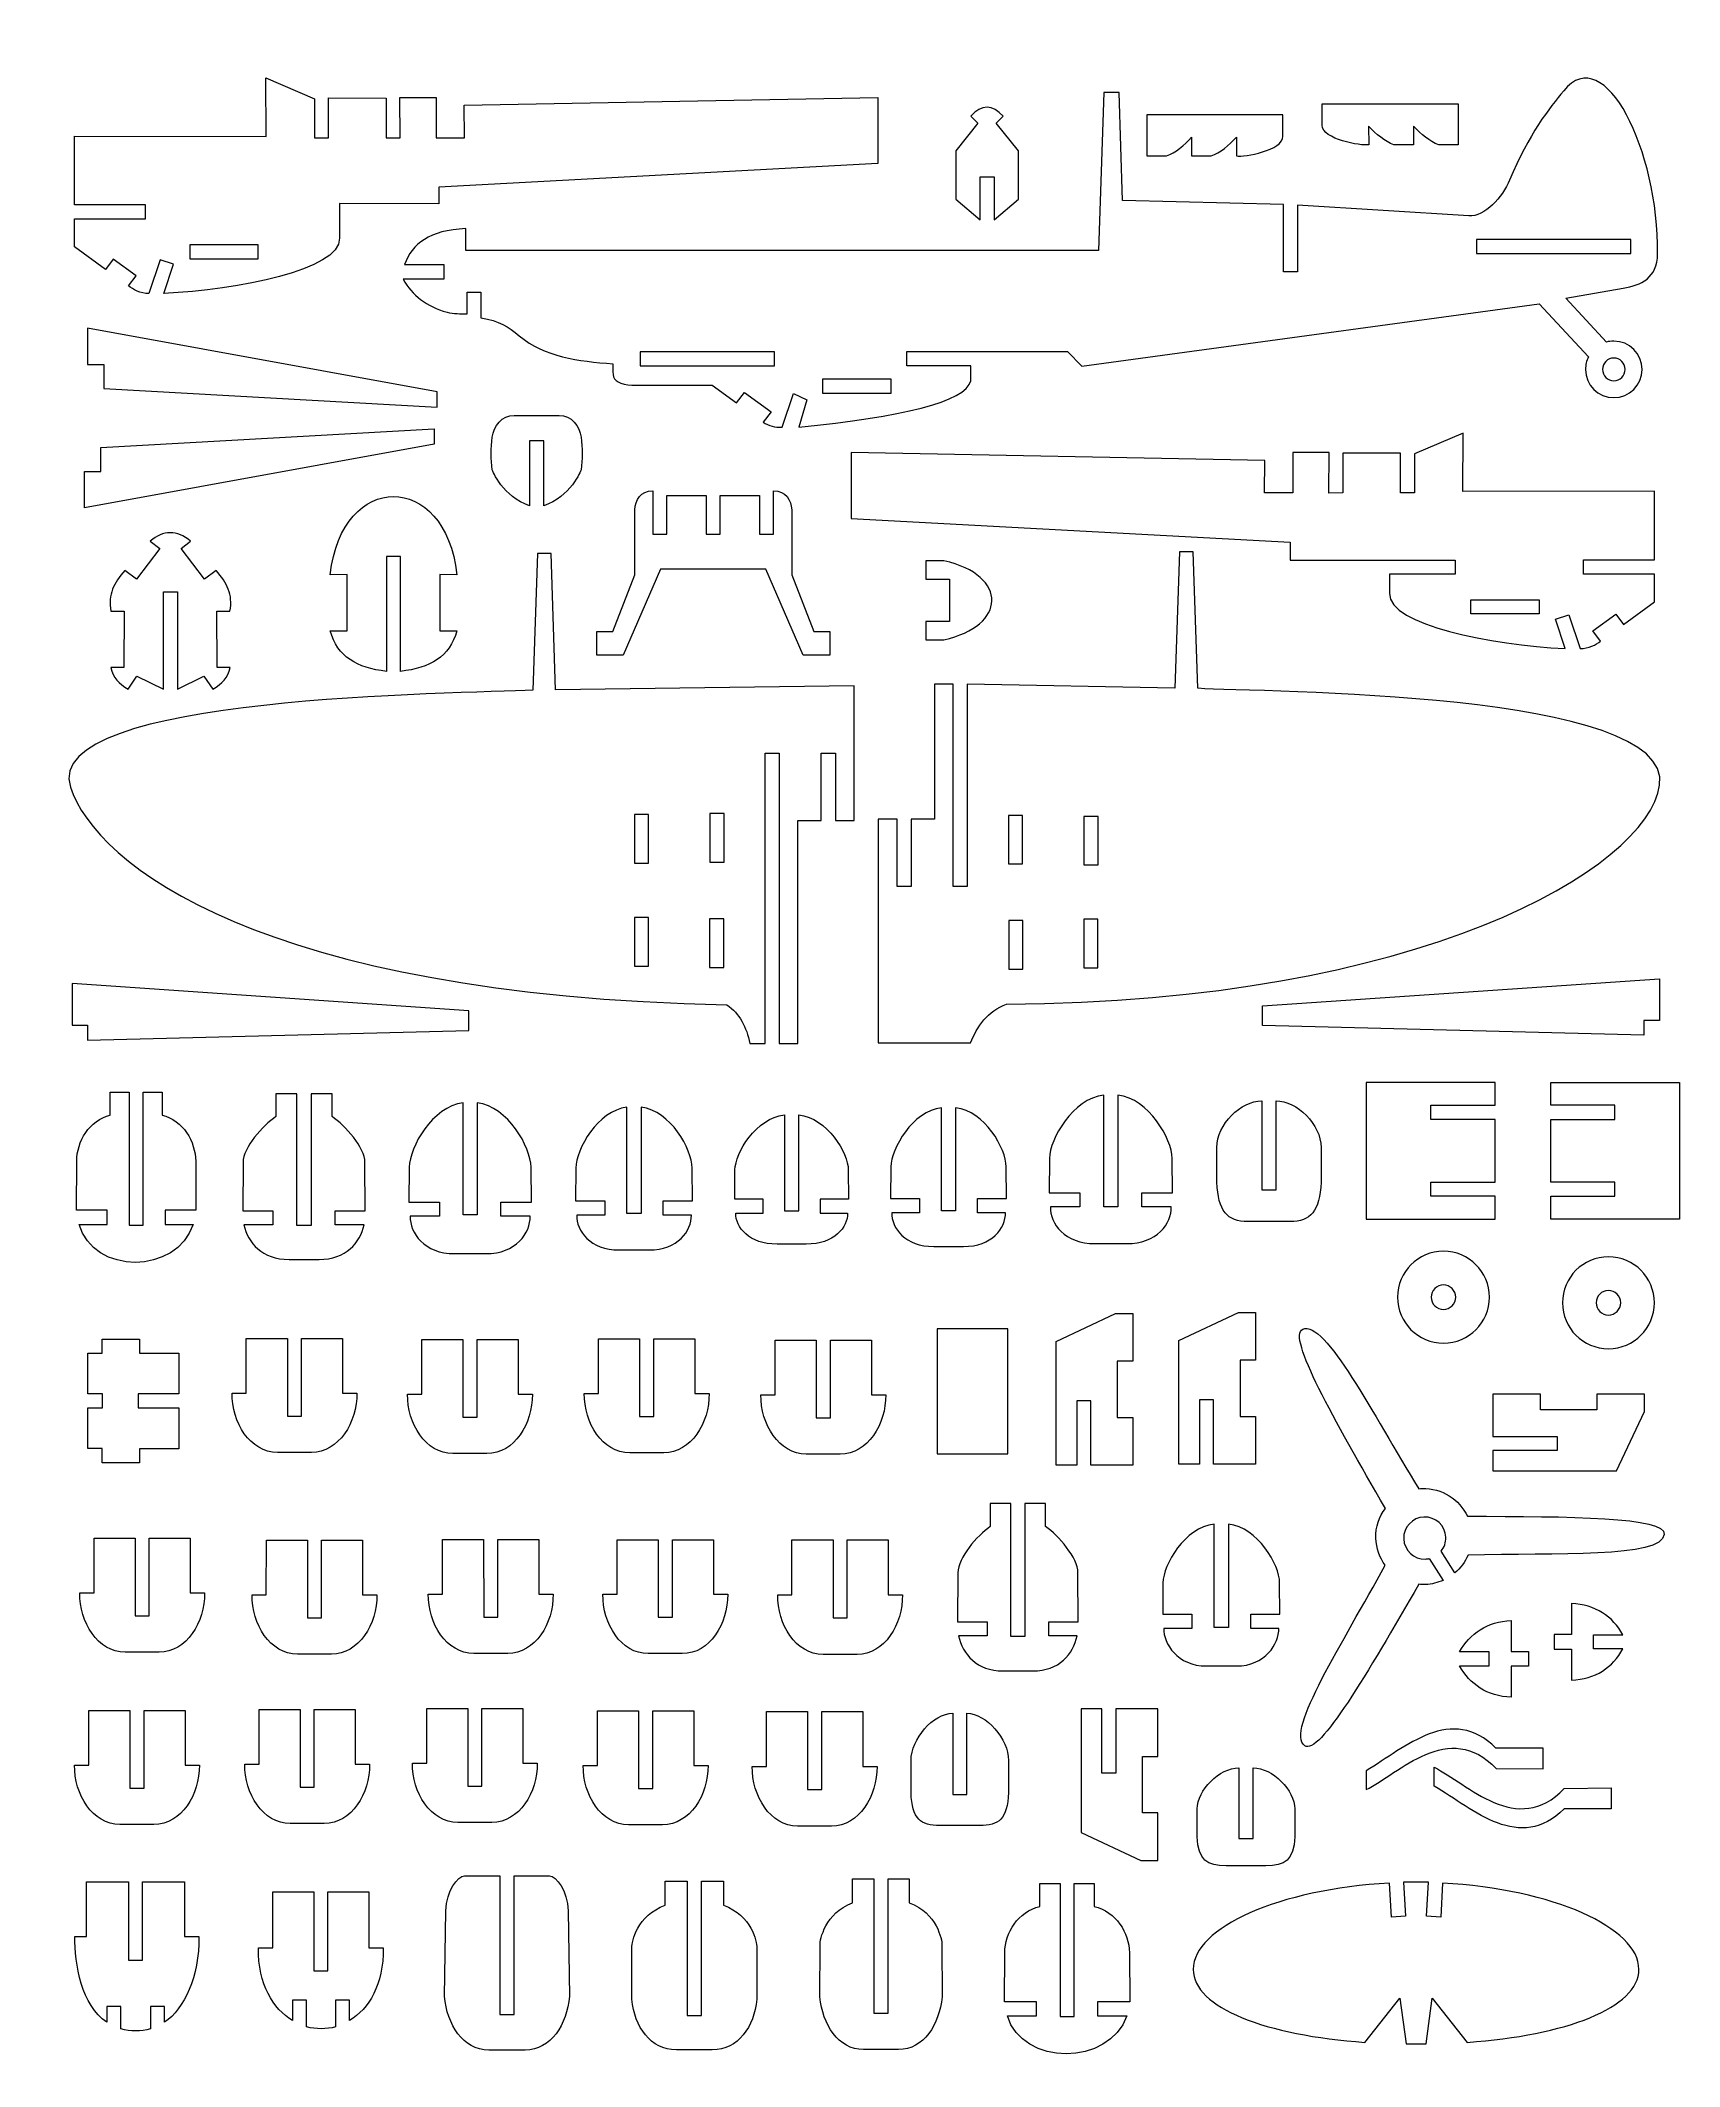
# Model space of a CAD drawing. Header units: centimetres. Extents: x -27.4 to 7.4, y -0.9 to 42.2.
import ezdxf

# ---------------------------------------------------------------- set-up
doc = ezdxf.new("R2010")
doc.units = ezdxf.units.CM
doc.header["$MEASUREMENT"] = 0
doc.layers.add('Camada 1', color=7, linetype='Continuous')

msp = doc.modelspace()

# ---------------------------------------------------------------- linework, layer by layer
at = {"layer": 'Camada 1', "lineweight": 9}
for points in [[(3.08948, 37.6706), (6.37174, 37.6706), (6.37174, 37.9706), (3.08948, 37.9706), (3.08948, 37.6706)], [(-14.69005, 35.28237), (-11.83087, 35.28237), (-11.83087, 35.58237), (-14.69005, 35.58237), (-14.69005, 35.28237)], [(-10.81066, 34.701), (-9.35544, 34.701), (-9.35544, 35.001), (-10.81066, 35.001), (-10.81066, 34.701)], [(-14.81231, 24.71157), (-14.51231, 24.71157), (-14.51231, 25.74571), (-14.81231, 25.74571), (-14.81231, 24.71157)], [(-13.20471, 24.73303), (-12.90471, 24.73303), (-12.90471, 25.76717), (-13.20471, 25.76717), (-13.20471, 24.73303)], [(-6.86161, 24.69333), (-6.56161, 24.69333), (-6.56161, 25.72747), (-6.86161, 25.72747), (-6.86161, 24.69333)], [(-5.25401, 24.67187), (-4.95401, 24.67187), (-4.95401, 25.70601), (-5.25401, 25.70601), (-5.25401, 24.67187)], [(-14.80855, 22.52245), (-14.50855, 22.52245), (-14.50855, 23.55659), (-14.80855, 23.55659), (-14.80855, 22.52245)], [(-13.2129, 22.49477), (-12.9129, 22.49477), (-12.9129, 23.52891), (-13.2129, 23.52891), (-13.2129, 22.49477)], [(-6.8534, 22.45507), (-6.55342, 22.45507), (-6.55342, 23.48921), (-6.8534, 23.48921), (-6.8534, 22.45507)], [(-5.25777, 22.48275), (-4.95777, 22.48275), (-4.95777, 23.51689), (-5.25777, 23.51689), (-5.25777, 22.48275)]]:
    msp.add_lwpolyline(points, close=True, dxfattribs=at)
at = {"layer": 'Camada 1', "color": 250, "lineweight": 9}
msp.add_lwpolyline([(-24.26372, 37.55717), (-22.80846, 37.55717), (-22.80846, 37.85769), (-24.26372, 37.85769), (-24.26372, 37.55717)], close=True, dxfattribs=at)
at = {"layer": 'Camada 1', "lineweight": 9}
for points, knots in [([(-0.71082, 38.69927), (-0.71082, 38.69927), (2.93027, 38.47102), (2.93027, 38.47102), (2.93027, 38.47102), (3.26596, 38.45009), (3.64135, 38.87086), (3.79242, 39.23219), (3.79242, 39.23219), (4.20212, 40.21211), (4.64243, 40.76661), (4.94494, 41.13369), (4.94494, 41.13369), (5.82371, 42.19988), (6.96547, 39.85293), (6.94215, 37.66674), (6.94215, 37.66674), (6.93653, 37.14118), (6.58901, 37.00236), (6.21261, 36.93713), (6.21261, 36.93713), (6.21261, 36.93713), (4.99271, 36.7255), (4.99271, 36.7255), (4.99271, 36.7255), (4.99271, 36.7255), (5.85276, 35.78862), (5.85276, 35.78862), (5.85276, 35.78862), (5.9028, 35.80219), (5.95559, 35.80966), (6.01, 35.80966), (6.01, 35.80966), (6.34198, 35.80966), (6.61107, 35.54058), (6.61107, 35.20859), (6.61107, 35.20859), (6.61107, 34.87661), (6.34198, 34.60752), (6.01, 34.60752), (6.01, 34.60752), (5.67802, 34.60752), (5.40893, 34.87661), (5.40893, 35.20859), (5.40893, 35.20859), (5.40893, 35.20859), (5.40893, 35.20859), (5.40893, 35.20865), (5.40893, 35.20865), (5.40893, 35.20865), (5.40893, 35.20865), (5.40893, 35.20871), (5.40893, 35.20871), (5.40893, 35.30305), (5.43081, 35.39231), (5.46949, 35.4717), (5.46949, 35.4717), (5.46949, 35.4717), (4.42273, 36.59911), (4.42273, 36.59911), (4.42273, 36.59911), (4.42273, 36.59911), (-5.29968, 35.27752), (-5.29968, 35.27752), (-5.29968, 35.27752), (-5.29968, 35.27752), (-5.60721, 35.58511), (-5.60721, 35.58511), (-5.60721, 35.58511), (-5.60721, 35.58511), (-9.01994, 35.58511), (-9.01994, 35.58511), (-9.01994, 35.58511), (-9.01994, 35.58511), (-9.01994, 35.28308), (-9.01994, 35.28308), (-9.01994, 35.28308), (-9.01994, 35.28308), (-7.65721, 35.28308), (-7.65721, 35.28308), (-7.65721, 35.28308), (-7.65721, 35.28308), (-7.65721, 34.96784), (-7.65721, 34.96784), (-7.65721, 34.96784), (-7.78115, 34.50936), (-9.12838, 34.20428), (-11.31942, 33.97782), (-11.31942, 33.97782), (-11.31942, 33.97782), (-11.14538, 34.55814), (-11.14538, 34.55814), (-11.14538, 34.55814), (-11.14538, 34.55814), (-11.43133, 34.69804), (-11.43133, 34.69804), (-11.43133, 34.69804), (-11.43133, 34.69804), (-11.66736, 33.97776), (-11.66736, 33.97776), (-11.66736, 33.97776), (-11.82382, 33.96885), (-11.95893, 34.00639), (-12.07312, 34.08973), (-12.07312, 34.08973), (-12.07312, 34.08973), (-11.90596, 34.30639), (-11.90596, 34.30639), (-11.90596, 34.30639), (-11.90596, 34.30639), (-12.47122, 34.71699), (-12.47122, 34.71699), (-12.47122, 34.71699), (-12.47122, 34.71699), (-12.63838, 34.50033), (-12.63838, 34.50033), (-12.63838, 34.50033), (-12.63838, 34.50033), (-13.15724, 34.87482), (-13.15724, 34.87482), (-13.15724, 34.87482), (-13.15724, 34.87482), (-14.86426, 34.87482), (-14.86426, 34.87482), (-14.86426, 34.87482), (-15.10675, 34.88211), (-15.26541, 34.96826), (-15.26661, 35.09787), (-15.26661, 35.09787), (-15.26733, 35.17452), (-15.2681, 35.25122), (-15.26882, 35.32786), (-15.26882, 35.32786), (-16.00495, 35.38125), (-16.71817, 35.47033), (-17.25952, 35.9223), (-17.25952, 35.9223), (-17.49016, 36.1148), (-17.68883, 36.24119), (-18.07354, 36.30557), (-18.07354, 36.30557), (-18.07354, 36.30557), (-18.07354, 36.84692), (-18.07354, 36.84692), (-18.07354, 36.84692), (-18.07354, 36.84692), (-18.36612, 36.84692), (-18.36612, 36.84692), (-18.36612, 36.84692), (-18.36612, 36.84692), (-18.36612, 36.39214), (-18.36612, 36.39214), (-18.36612, 36.39214), (-18.50847, 36.39214), (-18.6559, 36.38467), (-18.79322, 36.42179), (-18.79322, 36.42179), (-19.23586, 36.54148), (-19.53933, 36.78899), (-19.72837, 37.12348), (-19.72837, 37.12348), (-19.72837, 37.12348), (-18.8664, 37.12348), (-18.8664, 37.12348), (-18.8664, 37.12348), (-18.8664, 37.12348), (-18.8664, 37.43585), (-18.8664, 37.43585), (-18.8664, 37.43585), (-18.8664, 37.43585), (-19.6968, 37.43585), (-19.6968, 37.43585), (-19.6968, 37.43585), (-19.54453, 37.87963), (-19.16257, 38.16887), (-18.39871, 38.20151), (-18.39871, 38.20151), (-18.39871, 38.20151), (-18.39871, 37.73878), (-18.39871, 37.73878), (-18.39871, 37.73878), (-18.39871, 37.73878), (-4.9457, 37.73878), (-4.9457, 37.73878), (-4.9457, 37.73878), (-4.9457, 37.73878), (-4.83295, 41.09579), (-4.83295, 41.09579), (-4.83295, 41.09579), (-4.83295, 41.09579), (-4.50467, 41.09579), (-4.50467, 41.09579), (-4.50467, 41.09579), (-4.50467, 41.09579), (-4.43742, 38.80216), (-4.43742, 38.80216), (-4.43742, 38.80216), (-4.43742, 38.80216), (-1.01082, 38.71512), (-1.01082, 38.71512), (-1.01082, 38.71512), (-1.01082, 38.71512), (-1.01082, 37.27964), (-1.01082, 37.27964), (-1.01082, 37.27964), (-1.01082, 37.27964), (-0.71082, 37.27964), (-0.71082, 37.27964), (-0.71082, 37.27964), (-0.71082, 37.27964), (-0.71082, 38.69927), (-0.71082, 38.69927)], [0, 0, 0, 0, 0.01851852, 0.01851852, 0.01851852, 0.01851852, 0.03703704, 0.03703704, 0.03703704, 0.03703704, 0.05555556, 0.05555556, 0.05555556, 0.05555556, 0.07407407, 0.07407407, 0.07407407, 0.07407407, 0.09259259, 0.09259259, 0.09259259, 0.09259259, 0.11111111, 0.11111111, 0.11111111, 0.11111111, 0.12962963, 0.12962963, 0.12962963, 0.12962963, 0.14814815, 0.14814815, 0.14814815, 0.14814815, 0.16666667, 0.16666667, 0.16666667, 0.16666667, 0.18518519, 0.18518519, 0.18518519, 0.18518519, 0.2037037, 0.2037037, 0.2037037, 0.2037037, 0.22222222, 0.22222222, 0.22222222, 0.22222222, 0.24074074, 0.24074074, 0.24074074, 0.24074074, 0.25925926, 0.25925926, 0.25925926, 0.25925926, 0.27777778, 0.27777778, 0.27777778, 0.27777778, 0.2962963, 0.2962963, 0.2962963, 0.2962963, 0.31481481, 0.31481481, 0.31481481, 0.31481481, 0.33333333, 0.33333333, 0.33333333, 0.33333333, 0.35185185, 0.35185185, 0.35185185, 0.35185185, 0.37037037, 0.37037037, 0.37037037, 0.37037037, 0.38888889, 0.38888889, 0.38888889, 0.38888889, 0.40740741, 0.40740741, 0.40740741, 0.40740741, 0.42592593, 0.42592593, 0.42592593, 0.42592593, 0.44444444, 0.44444444, 0.44444444, 0.44444444, 0.46296296, 0.46296296, 0.46296296, 0.46296296, 0.48148148, 0.48148148, 0.48148148, 0.48148148, 0.5, 0.5, 0.5, 0.5, 0.51851852, 0.51851852, 0.51851852, 0.51851852, 0.53703704, 0.53703704, 0.53703704, 0.53703704, 0.55555556, 0.55555556, 0.55555556, 0.55555556, 0.57407407, 0.57407407, 0.57407407, 0.57407407, 0.59259259, 0.59259259, 0.59259259, 0.59259259, 0.61111111, 0.61111111, 0.61111111, 0.61111111, 0.62962963, 0.62962963, 0.62962963, 0.62962963, 0.64814815, 0.64814815, 0.64814815, 0.64814815, 0.66666667, 0.66666667, 0.66666667, 0.66666667, 0.68518519, 0.68518519, 0.68518519, 0.68518519, 0.7037037, 0.7037037, 0.7037037, 0.7037037, 0.72222222, 0.72222222, 0.72222222, 0.72222222, 0.74074074, 0.74074074, 0.74074074, 0.74074074, 0.75925926, 0.75925926, 0.75925926, 0.75925926, 0.77777778, 0.77777778, 0.77777778, 0.77777778, 0.7962963, 0.7962963, 0.7962963, 0.7962963, 0.81481481, 0.81481481, 0.81481481, 0.81481481, 0.83333333, 0.83333333, 0.83333333, 0.83333333, 0.85185185, 0.85185185, 0.85185185, 0.85185185, 0.87037037, 0.87037037, 0.87037037, 0.87037037, 0.88888889, 0.88888889, 0.88888889, 0.88888889, 0.90740741, 0.90740741, 0.90740741, 0.90740741, 0.92592593, 0.92592593, 0.92592593, 0.92592593, 0.94444444, 0.94444444, 0.94444444, 0.94444444, 0.96296296, 0.96296296, 0.96296296, 0.96296296, 1, 1, 1, 1]), ([(-7.16292, 38.38583), (-7.16292, 38.38583), (-7.16292, 39.30531), (-7.16292, 39.30531), (-7.16292, 39.30531), (-7.16292, 39.30531), (-7.46292, 39.30531), (-7.46292, 39.30531), (-7.46292, 39.30531), (-7.46292, 39.30531), (-7.46292, 38.38583), (-7.46292, 38.38583), (-7.46292, 38.38583), (-7.46292, 38.38583), (-7.97843, 38.82578), (-7.97843, 38.82578), (-7.97843, 38.82578), (-7.97843, 38.82578), (-7.97843, 39.85604), (-7.97843, 39.85604), (-7.97843, 39.85604), (-7.97843, 39.85604), (-7.50757, 40.44133), (-7.50757, 40.44133), (-7.50757, 40.44133), (-7.50757, 40.44133), (-7.65584, 40.58959), (-7.65584, 40.58959), (-7.65584, 40.58959), (-7.42985, 40.84702), (-7.20118, 40.84098), (-6.96999, 40.58959), (-6.96999, 40.58959), (-6.96999, 40.58959), (-7.11826, 40.44133), (-7.11826, 40.44133), (-7.11826, 40.44133), (-7.11826, 40.44133), (-6.6474, 39.85604), (-6.6474, 39.85604), (-6.6474, 39.85604), (-6.6474, 39.85604), (-6.6474, 38.82578), (-6.6474, 38.82578), (-6.6474, 38.82578), (-6.6474, 38.82578), (-7.16292, 38.38583), (-7.16292, 38.38583)], [0, 0, 0, 0, 0.07692308, 0.07692308, 0.07692308, 0.07692308, 0.15384615, 0.15384615, 0.15384615, 0.15384615, 0.23076923, 0.23076923, 0.23076923, 0.23076923, 0.30769231, 0.30769231, 0.30769231, 0.30769231, 0.38461538, 0.38461538, 0.38461538, 0.38461538, 0.46153846, 0.46153846, 0.46153846, 0.46153846, 0.53846154, 0.53846154, 0.53846154, 0.53846154, 0.61538462, 0.61538462, 0.61538462, 0.61538462, 0.69230769, 0.69230769, 0.69230769, 0.69230769, 0.76923077, 0.76923077, 0.76923077, 0.76923077, 0.84615385, 0.84615385, 0.84615385, 0.84615385, 1, 1, 1, 1]), ([(-3.5027, 39.74574), (-3.5027, 39.74574), (-3.91782, 39.74574), (-3.91782, 39.74574), (-3.91782, 39.74574), (-3.91782, 39.74574), (-3.91782, 40.62015), (-3.91782, 40.62015), (-3.91782, 40.62015), (-3.91782, 40.62015), (-1.02312, 40.62015), (-1.02312, 40.62015), (-1.02312, 40.62015), (-1.02312, 40.62015), (-1.02312, 40.16499), (-1.02312, 40.16499), (-1.02312, 40.16499), (-1.02312, 39.85795), (-1.84588, 39.72087), (-2.01246, 39.74574), (-2.01246, 39.74574), (-2.01246, 39.74574), (-2.01191, 40.14289), (-2.01191, 40.14289), (-2.01191, 40.14289), (-2.17452, 39.97095), (-2.35244, 39.81761), (-2.5493, 39.74574), (-2.5493, 39.74574), (-2.5493, 39.74574), (-2.96583, 39.74574), (-2.96583, 39.74574), (-2.96583, 39.74574), (-2.96583, 39.74574), (-2.9653, 40.14289), (-2.9653, 40.14289), (-2.9653, 40.14289), (-3.1279, 39.97095), (-3.30584, 39.81761), (-3.5027, 39.74574)], [0, 0, 0, 0, 0.09090909, 0.09090909, 0.09090909, 0.09090909, 0.18181818, 0.18181818, 0.18181818, 0.18181818, 0.27272727, 0.27272727, 0.27272727, 0.27272727, 0.36363636, 0.36363636, 0.36363636, 0.36363636, 0.45454545, 0.45454545, 0.45454545, 0.45454545, 0.54545455, 0.54545455, 0.54545455, 0.54545455, 0.63636364, 0.63636364, 0.63636364, 0.63636364, 0.72727273, 0.72727273, 0.72727273, 0.72727273, 0.81818182, 0.81818182, 0.81818182, 0.81818182, 1, 1, 1, 1]), ([(2.2892, 39.98201), (2.2892, 39.98201), (2.70435, 39.98201), (2.70435, 39.98201), (2.70435, 39.98201), (2.70435, 39.98201), (2.70435, 40.85641), (2.70435, 40.85641), (2.70435, 40.85641), (2.70435, 40.85641), (-0.19035, 40.85641), (-0.19035, 40.85641), (-0.19035, 40.85641), (-0.19035, 40.85641), (-0.19035, 40.40127), (-0.19035, 40.40127), (-0.19035, 40.40127), (-0.19035, 40.09422), (0.63241, 39.95714), (0.79897, 39.98201), (0.79897, 39.98201), (0.79897, 39.98201), (0.79842, 40.37916), (0.79842, 40.37916), (0.79842, 40.37916), (0.96104, 40.20721), (1.13896, 40.05388), (1.33583, 39.98201), (1.33583, 39.98201), (1.33583, 39.98201), (1.75235, 39.98201), (1.75235, 39.98201), (1.75235, 39.98201), (1.75235, 39.98201), (1.75182, 40.37916), (1.75182, 40.37916), (1.75182, 40.37916), (1.91441, 40.20721), (2.09233, 40.05388), (2.2892, 39.98201)], [0, 0, 0, 0, 0.09090909, 0.09090909, 0.09090909, 0.09090909, 0.18181818, 0.18181818, 0.18181818, 0.18181818, 0.27272727, 0.27272727, 0.27272727, 0.27272727, 0.36363636, 0.36363636, 0.36363636, 0.36363636, 0.45454545, 0.45454545, 0.45454545, 0.45454545, 0.54545455, 0.54545455, 0.54545455, 0.54545455, 0.63636364, 0.63636364, 0.63636364, 0.63636364, 0.72727273, 0.72727273, 0.72727273, 0.72727273, 0.81818182, 0.81818182, 0.81818182, 0.81818182, 1, 1, 1, 1]), ([(6.01, 35.44928), (6.1429, 35.44928), (6.25069, 35.34149), (6.25069, 35.20859), (6.25069, 35.20859), (6.25069, 35.07569), (6.1429, 34.9679), (6.01, 34.9679), (6.01, 34.9679), (5.8771, 34.9679), (5.76931, 35.07569), (5.76931, 35.20859), (5.76931, 35.20859), (5.76931, 35.34149), (5.8771, 35.44928), (6.01, 35.44928)], [0, 0, 0, 0, 0.2, 0.2, 0.2, 0.2, 0.4, 0.4, 0.4, 0.4, 0.6, 0.6, 0.6, 0.6, 1, 1, 1, 1]), ([(-16.73951, 32.30804), (-16.17198, 32.4975), (-15.9466, 33.06043), (-15.94546, 33.06969), (-15.94546, 33.06969), (-15.91736, 33.30243), (-15.91664, 33.53505), (-15.94546, 33.76738), (-15.94546, 33.76738), (-15.97493, 34.00502), (-16.15686, 34.23094), (-16.40909, 34.23094), (-16.40909, 34.23094), (-16.40909, 34.23094), (-17.36994, 34.23094), (-17.36994, 34.23094), (-17.36994, 34.23094), (-17.62217, 34.23094), (-17.80409, 34.00502), (-17.83357, 33.76738), (-17.83357, 33.76738), (-17.86238, 33.53505), (-17.86166, 33.30243), (-17.83357, 33.06969), (-17.83357, 33.06969), (-17.83243, 33.06043), (-17.60705, 32.4975), (-17.03951, 32.30804), (-17.03951, 32.30804), (-17.03951, 32.30804), (-17.03951, 33.68822), (-17.03951, 33.68822), (-17.03951, 33.68822), (-17.03951, 33.68822), (-16.73951, 33.68822), (-16.73951, 33.68822), (-16.73951, 33.68822), (-16.73951, 33.68822), (-16.73951, 32.30804), (-16.73951, 32.30804)], [0, 0, 0, 0, 0.09090909, 0.09090909, 0.09090909, 0.09090909, 0.18181818, 0.18181818, 0.18181818, 0.18181818, 0.27272727, 0.27272727, 0.27272727, 0.27272727, 0.36363636, 0.36363636, 0.36363636, 0.36363636, 0.45454545, 0.45454545, 0.45454545, 0.45454545, 0.54545455, 0.54545455, 0.54545455, 0.54545455, 0.63636364, 0.63636364, 0.63636364, 0.63636364, 0.72727273, 0.72727273, 0.72727273, 0.72727273, 0.81818182, 0.81818182, 0.81818182, 0.81818182, 1, 1, 1, 1]), ([(-18.58614, 30.84265), (-18.83025, 33.05903), (-21.03469, 33.05903), (-21.2788, 30.84265), (-21.2788, 30.84265), (-21.2788, 30.84265), (-20.9188, 30.84669), (-20.9188, 30.84669), (-20.9188, 30.84669), (-20.9188, 30.84669), (-20.9188, 29.64669), (-20.9188, 29.64669), (-20.9188, 29.64669), (-20.9188, 29.64669), (-21.27959, 29.64669), (-21.27959, 29.64669), (-21.27959, 29.64669), (-21.12572, 29.10002), (-20.7079, 28.86011), (-20.08247, 28.78801), (-20.08247, 28.78801), (-20.08247, 28.78801), (-20.08247, 31.23013), (-20.08247, 31.23013), (-20.08247, 31.23013), (-20.08247, 31.23013), (-19.78247, 31.23013), (-19.78247, 31.23013), (-19.78247, 31.23013), (-19.78247, 31.23013), (-19.78247, 28.78801), (-19.78247, 28.78801), (-19.78247, 28.78801), (-19.15704, 28.86011), (-18.73922, 29.10002), (-18.58535, 29.64669), (-18.58535, 29.64669), (-18.58535, 29.64669), (-18.94613, 29.64669), (-18.94613, 29.64669), (-18.94613, 29.64669), (-18.94613, 29.64669), (-18.94613, 30.84669), (-18.94613, 30.84669), (-18.94613, 30.84669), (-18.94613, 30.84669), (-18.58614, 30.84265), (-18.58614, 30.84265)], [0, 0, 0, 0, 0.07692308, 0.07692308, 0.07692308, 0.07692308, 0.15384615, 0.15384615, 0.15384615, 0.15384615, 0.23076923, 0.23076923, 0.23076923, 0.23076923, 0.30769231, 0.30769231, 0.30769231, 0.30769231, 0.38461538, 0.38461538, 0.38461538, 0.38461538, 0.46153846, 0.46153846, 0.46153846, 0.46153846, 0.53846154, 0.53846154, 0.53846154, 0.53846154, 0.61538462, 0.61538462, 0.61538462, 0.61538462, 0.69230769, 0.69230769, 0.69230769, 0.69230769, 0.76923077, 0.76923077, 0.76923077, 0.76923077, 0.84615385, 0.84615385, 0.84615385, 0.84615385, 1, 1, 1, 1]), ([(-15.04846, 29.13141), (-15.04846, 29.13141), (-14.25745, 30.95835), (-14.25745, 30.95835), (-14.25745, 30.95835), (-14.25745, 30.95835), (-12.01554, 30.95835), (-12.01554, 30.95835), (-12.01554, 30.95835), (-12.01554, 30.95835), (-11.22454, 29.13141), (-11.22454, 29.13141), (-11.22454, 29.13141), (-11.22454, 29.13141), (-10.66006, 29.13141), (-10.66006, 29.13141), (-10.66006, 29.13141), (-10.66006, 29.13141), (-10.66006, 29.63933), (-10.66006, 29.63933), (-10.66006, 29.63933), (-10.66006, 29.63933), (-10.99921, 29.63933), (-10.99921, 29.63933), (-10.99921, 29.63933), (-10.99921, 29.63933), (-11.4678, 30.84351), (-11.4678, 30.84351), (-11.4678, 30.84351), (-11.4678, 30.84351), (-11.4678, 32.22554), (-11.4678, 32.22554), (-11.4678, 32.22554), (-11.48065, 32.42474), (-11.5908, 32.63536), (-11.85152, 32.62364), (-11.85152, 32.62364), (-11.85152, 32.62364), (-11.85152, 31.70189), (-11.85152, 31.70189), (-11.85152, 31.70189), (-11.85152, 31.70189), (-12.15152, 31.70189), (-12.15152, 31.70189), (-12.15152, 31.70189), (-12.15152, 31.70189), (-12.15152, 32.52877), (-12.15152, 32.52877), (-12.15152, 32.52877), (-12.15152, 32.52877), (-12.9865, 32.52877), (-12.9865, 32.52877), (-12.9865, 32.52877), (-12.9865, 32.52877), (-12.9865, 31.70189), (-12.9865, 31.70189), (-12.9865, 31.70189), (-12.9865, 31.70189), (-13.2865, 31.70189), (-13.2865, 31.70189), (-13.2865, 31.70189), (-13.2865, 31.70189), (-13.2865, 32.52877), (-13.2865, 32.52877), (-13.2865, 32.52877), (-13.2865, 32.52877), (-14.12147, 32.52877), (-14.12147, 32.52877), (-14.12147, 32.52877), (-14.12147, 32.52877), (-14.12147, 31.70189), (-14.12147, 31.70189), (-14.12147, 31.70189), (-14.12147, 31.70189), (-14.42147, 31.70189), (-14.42147, 31.70189), (-14.42147, 31.70189), (-14.42147, 31.70189), (-14.42147, 32.62364), (-14.42147, 32.62364), (-14.42147, 32.62364), (-14.68218, 32.63536), (-14.79234, 32.42474), (-14.8052, 32.22554), (-14.8052, 32.22554), (-14.8052, 32.22554), (-14.8052, 30.84351), (-14.8052, 30.84351), (-14.8052, 30.84351), (-14.8052, 30.84351), (-15.27378, 29.63933), (-15.27378, 29.63933), (-15.27378, 29.63933), (-15.27378, 29.63933), (-15.61294, 29.63933), (-15.61294, 29.63933), (-15.61294, 29.63933), (-15.61294, 29.63933), (-15.61294, 29.13141), (-15.61294, 29.13141), (-15.61294, 29.13141), (-15.61294, 29.13141), (-15.04846, 29.13141), (-15.04846, 29.13141)], [0, 0, 0, 0, 0.03703704, 0.03703704, 0.03703704, 0.03703704, 0.07407407, 0.07407407, 0.07407407, 0.07407407, 0.11111111, 0.11111111, 0.11111111, 0.11111111, 0.14814815, 0.14814815, 0.14814815, 0.14814815, 0.18518519, 0.18518519, 0.18518519, 0.18518519, 0.22222222, 0.22222222, 0.22222222, 0.22222222, 0.25925926, 0.25925926, 0.25925926, 0.25925926, 0.2962963, 0.2962963, 0.2962963, 0.2962963, 0.33333333, 0.33333333, 0.33333333, 0.33333333, 0.37037037, 0.37037037, 0.37037037, 0.37037037, 0.40740741, 0.40740741, 0.40740741, 0.40740741, 0.44444444, 0.44444444, 0.44444444, 0.44444444, 0.48148148, 0.48148148, 0.48148148, 0.48148148, 0.51851852, 0.51851852, 0.51851852, 0.51851852, 0.55555556, 0.55555556, 0.55555556, 0.55555556, 0.59259259, 0.59259259, 0.59259259, 0.59259259, 0.62962963, 0.62962963, 0.62962963, 0.62962963, 0.66666667, 0.66666667, 0.66666667, 0.66666667, 0.7037037, 0.7037037, 0.7037037, 0.7037037, 0.74074074, 0.74074074, 0.74074074, 0.74074074, 0.77777778, 0.77777778, 0.77777778, 0.77777778, 0.81481481, 0.81481481, 0.81481481, 0.81481481, 0.85185185, 0.85185185, 0.85185185, 0.85185185, 0.88888889, 0.88888889, 0.88888889, 0.88888889, 0.92592593, 0.92592593, 0.92592593, 0.92592593, 1, 1, 1, 1]), ([(-10.53932, 25.61699), (-10.53932, 25.61699), (-10.53932, 27.04853), (-10.53932, 27.04853), (-10.53932, 27.04853), (-10.53932, 27.04853), (-10.83932, 27.04853), (-10.83932, 27.04853), (-10.83932, 27.04853), (-10.83932, 27.04853), (-10.83932, 25.61699), (-10.83932, 25.61699), (-10.83932, 25.61699), (-10.83932, 25.61699), (-11.33765, 25.61699), (-11.33765, 25.61699), (-11.33765, 25.61699), (-11.33765, 25.61699), (-11.33765, 20.87957), (-11.33765, 20.87957), (-11.33765, 20.87957), (-11.33765, 20.87957), (-11.73345, 20.87957), (-11.73345, 20.87957), (-11.73345, 20.87957), (-11.73345, 20.87957), (-11.73345, 27.04853), (-11.73345, 27.04853), (-11.73345, 27.04853), (-11.73345, 27.04853), (-12.03345, 27.04853), (-12.03345, 27.04853), (-12.03345, 27.04853), (-12.03345, 27.04853), (-12.03345, 20.87957), (-12.03345, 20.87957), (-12.03345, 20.87957), (-12.03345, 20.87957), (-12.35799, 20.87957), (-12.35799, 20.87957), (-12.35799, 20.87957), (-12.42608, 21.22554), (-12.57244, 21.51125), (-12.84624, 21.69897), (-12.84624, 21.69897), (-22.72834, 21.90391), (-26.27037, 24.67969), (-26.80174, 26.32777), (-26.80174, 26.32777), (-27.4379, 28.30083), (-18.48306, 28.30274), (-16.97435, 28.39026), (-16.97435, 28.39026), (-16.97435, 28.39026), (-16.87152, 31.29291), (-16.87152, 31.29291), (-16.87152, 31.29291), (-16.87152, 31.29291), (-16.57893, 31.29291), (-16.57893, 31.29291), (-16.57893, 31.29291), (-16.57893, 31.29291), (-16.48597, 28.39624), (-16.48597, 28.39624), (-16.48597, 28.39624), (-16.48597, 28.39624), (-10.13904, 28.47731), (-10.13904, 28.47731), (-10.13904, 28.47731), (-10.13904, 28.47731), (-10.13904, 25.61699), (-10.13904, 25.61699), (-10.13904, 25.61699), (-10.13904, 25.61699), (-10.53932, 25.61699), (-10.53932, 25.61699)], [0, 0, 0, 0, 0.05, 0.05, 0.05, 0.05, 0.1, 0.1, 0.1, 0.1, 0.15, 0.15, 0.15, 0.15, 0.2, 0.2, 0.2, 0.2, 0.25, 0.25, 0.25, 0.25, 0.3, 0.3, 0.3, 0.3, 0.35, 0.35, 0.35, 0.35, 0.4, 0.4, 0.4, 0.4, 0.45, 0.45, 0.45, 0.45, 0.5, 0.5, 0.5, 0.5, 0.55, 0.55, 0.55, 0.55, 0.6, 0.6, 0.6, 0.6, 0.65, 0.65, 0.65, 0.65, 0.7, 0.7, 0.7, 0.7, 0.75, 0.75, 0.75, 0.75, 0.8, 0.8, 0.8, 0.8, 0.85, 0.85, 0.85, 0.85, 0.9, 0.9, 0.9, 0.9, 1, 1, 1, 1]), ([(-7.73382, 28.51533), (-7.73382, 28.51533), (-3.31879, 28.43426), (-3.31879, 28.43426), (-3.31879, 28.43426), (-3.31879, 28.43426), (-3.22583, 31.33093), (-3.22583, 31.33093), (-3.22583, 31.33093), (-3.22583, 31.33093), (-2.93324, 31.33093), (-2.93324, 31.33093), (-2.93324, 31.33093), (-2.93324, 31.33093), (-2.83042, 28.42829), (-2.83042, 28.42829), (-2.83042, 28.42829), (-1.52712, 28.34076), (7.28824, 28.3911), (6.9843, 26.36579), (6.9843, 26.36579), (6.71689, 24.58386), (1.86486, 21.75714), (-6.90172, 21.71332), (-6.90172, 21.71332), (-7.30293, 21.56153), (-7.51995, 21.24408), (-7.66798, 20.89183), (-7.66798, 20.89183), (-7.66798, 20.89183), (-9.62824, 20.89183), (-9.62824, 20.89183), (-9.62824, 20.89183), (-9.62824, 20.89183), (-9.62824, 25.64425), (-9.62824, 25.64425), (-9.62824, 25.64425), (-9.62824, 25.64425), (-9.2281, 25.64425), (-9.2281, 25.64425), (-9.2281, 25.64425), (-9.2281, 25.64425), (-9.2281, 24.21254), (-9.2281, 24.21254), (-9.2281, 24.21254), (-9.2281, 24.21254), (-8.9281, 24.21254), (-8.9281, 24.21254), (-8.9281, 24.21254), (-8.9281, 24.21254), (-8.9281, 25.64425), (-8.9281, 25.64425), (-8.9281, 25.64425), (-8.9281, 25.64425), (-8.42957, 25.64425), (-8.42957, 25.64425), (-8.42957, 25.64425), (-8.42957, 25.64425), (-8.42957, 28.51533), (-8.42957, 28.51533), (-8.42957, 28.51533), (-8.42957, 28.51533), (-8.03382, 28.51533), (-8.03382, 28.51533), (-8.03382, 28.51533), (-8.03382, 28.51533), (-8.03382, 24.21254), (-8.03382, 24.21254), (-8.03382, 24.21254), (-8.03382, 24.21254), (-7.73382, 24.21254), (-7.73382, 24.21254), (-7.73382, 24.21254), (-7.73382, 24.21254), (-7.73382, 28.51533), (-7.73382, 28.51533)], [0, 0, 0, 0, 0.05, 0.05, 0.05, 0.05, 0.1, 0.1, 0.1, 0.1, 0.15, 0.15, 0.15, 0.15, 0.2, 0.2, 0.2, 0.2, 0.25, 0.25, 0.25, 0.25, 0.3, 0.3, 0.3, 0.3, 0.35, 0.35, 0.35, 0.35, 0.4, 0.4, 0.4, 0.4, 0.45, 0.45, 0.45, 0.45, 0.5, 0.5, 0.5, 0.5, 0.55, 0.55, 0.55, 0.55, 0.6, 0.6, 0.6, 0.6, 0.65, 0.65, 0.65, 0.65, 0.7, 0.7, 0.7, 0.7, 0.75, 0.75, 0.75, 0.75, 0.8, 0.8, 0.8, 0.8, 0.85, 0.85, 0.85, 0.85, 0.9, 0.9, 0.9, 0.9, 1, 1, 1, 1]), ([(-8.6131, 29.84923), (-8.6131, 29.84923), (-8.11086, 29.84923), (-8.11086, 29.84923), (-8.11086, 29.84923), (-8.11086, 29.84923), (-8.11086, 30.74923), (-8.11086, 30.74923), (-8.11086, 30.74923), (-8.11086, 30.74923), (-8.6131, 30.74923), (-8.6131, 30.74923), (-8.6131, 30.74923), (-8.6131, 30.74923), (-8.6131, 31.13759), (-8.6131, 31.13759), (-8.6131, 31.13759), (-8.6131, 31.13759), (-8.23341, 31.13759), (-8.23341, 31.13759), (-8.23341, 31.13759), (-7.54398, 30.98813), (-7.20351, 30.63612), (-7.21194, 30.28656), (-7.21194, 30.28656), (-7.22019, 29.94549), (-7.56066, 29.60669), (-8.23341, 29.46088), (-8.23341, 29.46088), (-8.23341, 29.46088), (-8.6131, 29.46088), (-8.6131, 29.46088), (-8.6131, 29.46088), (-8.6131, 29.46088), (-8.6131, 29.84923), (-8.6131, 29.84923)], [0, 0, 0, 0, 0.1, 0.1, 0.1, 0.1, 0.2, 0.2, 0.2, 0.2, 0.3, 0.3, 0.3, 0.3, 0.4, 0.4, 0.4, 0.4, 0.5, 0.5, 0.5, 0.5, 0.6, 0.6, 0.6, 0.6, 0.7, 0.7, 0.7, 0.7, 0.8, 0.8, 0.8, 0.8, 1, 1, 1, 1]), ([(-26.76832, 21.26362), (-26.76832, 21.26362), (-26.76838, 22.14945), (-26.76838, 22.14945), (-26.76838, 22.14945), (-26.76838, 22.14945), (-18.32942, 21.57211), (-18.32942, 21.57211), (-18.32942, 21.57211), (-18.32942, 21.57211), (-18.32942, 21.15291), (-18.32942, 21.15291), (-18.32942, 21.15291), (-18.32942, 21.15291), (-26.43616, 20.9473), (-26.43616, 20.9473), (-26.43616, 20.9473), (-26.43616, 20.9473), (-26.43616, 21.26362), (-26.43616, 21.26362), (-26.43616, 21.26362), (-26.43616, 21.26362), (-26.76832, 21.26362), (-26.76832, 21.26362)], [0, 0, 0, 0, 0.14285714, 0.14285714, 0.14285714, 0.14285714, 0.28571429, 0.28571429, 0.28571429, 0.28571429, 0.42857143, 0.42857143, 0.42857143, 0.42857143, 0.57142857, 0.57142857, 0.57142857, 0.57142857, 0.71428571, 0.71428571, 0.71428571, 0.71428571, 1, 1, 1, 1]), ([(6.98131, 21.36836), (6.98131, 21.36836), (6.98137, 22.2542), (6.98137, 22.2542), (6.98137, 22.2542), (6.98137, 22.2542), (-1.45759, 21.67686), (-1.45759, 21.67686), (-1.45759, 21.67686), (-1.45759, 21.67686), (-1.45759, 21.25764), (-1.45759, 21.25764), (-1.45759, 21.25764), (-1.45759, 21.25764), (6.64916, 21.05205), (6.64916, 21.05205), (6.64916, 21.05205), (6.64916, 21.05205), (6.64916, 21.36836), (6.64916, 21.36836), (6.64916, 21.36836), (6.64916, 21.36836), (6.98131, 21.36836), (6.98131, 21.36836)], [0, 0, 0, 0, 0.14285714, 0.14285714, 0.14285714, 0.14285714, 0.28571429, 0.28571429, 0.28571429, 0.28571429, 0.42857143, 0.42857143, 0.42857143, 0.42857143, 0.57142857, 0.57142857, 0.57142857, 0.57142857, 0.71428571, 0.71428571, 0.71428571, 0.71428571, 1, 1, 1, 1]), ([(-24.13261, 17.33201), (-24.13261, 17.33201), (-24.13904, 18.37227), (-24.13904, 18.37227), (-24.13904, 18.37227), (-24.14166, 18.79784), (-24.41126, 19.24433), (-24.85215, 19.356), (-24.85215, 19.356), (-24.85215, 19.356), (-24.85215, 19.84332), (-24.85215, 19.84332), (-24.85215, 19.84332), (-24.85215, 19.84332), (-25.25417, 19.84332), (-25.25417, 19.84332), (-25.25417, 19.84332), (-25.25417, 19.84332), (-25.25417, 17.01746), (-25.25417, 17.01746), (-25.25417, 17.01746), (-25.25417, 17.01746), (-25.55417, 17.01746), (-25.55417, 17.01746), (-25.55417, 17.01746), (-25.55417, 17.01746), (-25.55417, 19.84332), (-25.55417, 19.84332), (-25.55417, 19.84332), (-25.55417, 19.84332), (-25.95619, 19.84332), (-25.95619, 19.84332), (-25.95619, 19.84332), (-25.95619, 19.84332), (-25.95619, 19.356), (-25.95619, 19.356), (-25.95619, 19.356), (-26.39708, 19.24433), (-26.66669, 18.79784), (-26.66931, 18.37227), (-26.66931, 18.37227), (-26.66931, 18.37227), (-26.67571, 17.33201), (-26.67571, 17.33201), (-26.67571, 17.33201), (-26.67571, 17.33201), (-26.02233, 17.33201), (-26.02233, 17.33201), (-26.02233, 17.33201), (-26.02233, 17.33201), (-26.02233, 17.03201), (-26.02233, 17.03201), (-26.02233, 17.03201), (-26.02233, 17.03201), (-26.61466, 17.03201), (-26.61466, 17.03201), (-26.61466, 17.03201), (-26.32126, 15.95409), (-24.53826, 15.95698), (-24.19369, 17.03201), (-24.19369, 17.03201), (-24.19369, 17.03201), (-24.78601, 17.03201), (-24.78601, 17.03201), (-24.78601, 17.03201), (-24.78601, 17.03201), (-24.78601, 17.33201), (-24.78601, 17.33201), (-24.78601, 17.33201), (-24.78601, 17.33201), (-24.13261, 17.33201), (-24.13261, 17.33201)], [0, 0, 0, 0, 0.05263158, 0.05263158, 0.05263158, 0.05263158, 0.10526316, 0.10526316, 0.10526316, 0.10526316, 0.15789474, 0.15789474, 0.15789474, 0.15789474, 0.21052632, 0.21052632, 0.21052632, 0.21052632, 0.26315789, 0.26315789, 0.26315789, 0.26315789, 0.31578947, 0.31578947, 0.31578947, 0.31578947, 0.36842105, 0.36842105, 0.36842105, 0.36842105, 0.42105263, 0.42105263, 0.42105263, 0.42105263, 0.47368421, 0.47368421, 0.47368421, 0.47368421, 0.52631579, 0.52631579, 0.52631579, 0.52631579, 0.57894737, 0.57894737, 0.57894737, 0.57894737, 0.63157895, 0.63157895, 0.63157895, 0.63157895, 0.68421053, 0.68421053, 0.68421053, 0.68421053, 0.73684211, 0.73684211, 0.73684211, 0.73684211, 0.78947368, 0.78947368, 0.78947368, 0.78947368, 0.84210526, 0.84210526, 0.84210526, 0.84210526, 0.89473684, 0.89473684, 0.89473684, 0.89473684, 1, 1, 1, 1]), ([(3.48511, 17.63029), (3.48511, 17.63029), (3.48511, 17.14361), (3.48511, 17.14361), (3.48511, 17.14361), (3.48511, 17.14361), (0.7486, 17.14361), (0.7486, 17.14361), (0.7486, 17.14361), (0.7486, 17.14361), (0.7486, 20.04913), (0.7486, 20.04913), (0.7486, 20.04913), (0.7486, 20.04913), (3.48511, 20.04913), (3.48511, 20.04913), (3.48511, 20.04913), (3.48511, 20.04913), (3.48511, 19.56245), (3.48511, 19.56245), (3.48511, 19.56245), (3.48511, 19.56245), (2.12083, 19.56245), (2.12083, 19.56245), (2.12083, 19.56245), (2.12083, 19.56245), (2.12083, 19.26245), (2.12083, 19.26245), (2.12083, 19.26245), (2.12083, 19.26245), (3.48511, 19.26245), (3.48511, 19.26245), (3.48511, 19.26245), (3.48511, 19.26245), (3.48511, 17.93029), (3.48511, 17.93029), (3.48511, 17.93029), (3.48511, 17.93029), (2.12083, 17.93029), (2.12083, 17.93029), (2.12083, 17.93029), (2.12083, 17.93029), (2.12083, 17.63029), (2.12083, 17.63029), (2.12083, 17.63029), (2.12083, 17.63029), (3.48511, 17.63029), (3.48511, 17.63029)], [0, 0, 0, 0, 0.07692308, 0.07692308, 0.07692308, 0.07692308, 0.15384615, 0.15384615, 0.15384615, 0.15384615, 0.23076923, 0.23076923, 0.23076923, 0.23076923, 0.30769231, 0.30769231, 0.30769231, 0.30769231, 0.38461538, 0.38461538, 0.38461538, 0.38461538, 0.46153846, 0.46153846, 0.46153846, 0.46153846, 0.53846154, 0.53846154, 0.53846154, 0.53846154, 0.61538462, 0.61538462, 0.61538462, 0.61538462, 0.69230769, 0.69230769, 0.69230769, 0.69230769, 0.76923077, 0.76923077, 0.76923077, 0.76923077, 0.84615385, 0.84615385, 0.84615385, 0.84615385, 1, 1, 1, 1]), ([(4.67045, 17.63029), (4.67045, 17.63029), (4.67045, 17.14361), (4.67045, 17.14361), (4.67045, 17.14361), (4.67045, 17.14361), (7.40696, 17.14361), (7.40696, 17.14361), (7.40696, 17.14361), (7.40696, 17.14361), (7.40696, 20.04913), (7.40696, 20.04913), (7.40696, 20.04913), (7.40696, 20.04913), (4.67045, 20.04913), (4.67045, 20.04913), (4.67045, 20.04913), (4.67045, 20.04913), (4.67045, 19.56245), (4.67045, 19.56245), (4.67045, 19.56245), (4.67045, 19.56245), (6.03473, 19.56245), (6.03473, 19.56245), (6.03473, 19.56245), (6.03473, 19.56245), (6.03473, 19.26245), (6.03473, 19.26245), (6.03473, 19.26245), (6.03473, 19.26245), (4.67045, 19.26245), (4.67045, 19.26245), (4.67045, 19.26245), (4.67045, 19.26245), (4.67045, 17.93029), (4.67045, 17.93029), (4.67045, 17.93029), (4.67045, 17.93029), (6.03473, 17.93029), (6.03473, 17.93029), (6.03473, 17.93029), (6.03473, 17.93029), (6.03473, 17.63029), (6.03473, 17.63029), (6.03473, 17.63029), (6.03473, 17.63029), (4.67045, 17.63029), (4.67045, 17.63029)], [0, 0, 0, 0, 0.07692308, 0.07692308, 0.07692308, 0.07692308, 0.15384615, 0.15384615, 0.15384615, 0.15384615, 0.23076923, 0.23076923, 0.23076923, 0.23076923, 0.30769231, 0.30769231, 0.30769231, 0.30769231, 0.38461538, 0.38461538, 0.38461538, 0.38461538, 0.46153846, 0.46153846, 0.46153846, 0.46153846, 0.53846154, 0.53846154, 0.53846154, 0.53846154, 0.61538462, 0.61538462, 0.61538462, 0.61538462, 0.69230769, 0.69230769, 0.69230769, 0.69230769, 0.76923077, 0.76923077, 0.76923077, 0.76923077, 0.84615385, 0.84615385, 0.84615385, 0.84615385, 1, 1, 1, 1]), ([(-20.55788, 17.02279), (-20.64259, 16.63791), (-20.94458, 16.28423), (-21.51726, 16.28607), (-21.51726, 16.28607), (-21.51726, 16.28607), (-22.15482, 16.28607), (-22.15482, 16.28607), (-22.15482, 16.28607), (-22.7275, 16.28423), (-23.02947, 16.63791), (-23.1142, 17.02279), (-23.1142, 17.02279), (-23.1142, 17.02279), (-22.50188, 17.02279), (-22.50188, 17.02279), (-22.50188, 17.02279), (-22.50188, 17.02279), (-22.50188, 17.32279), (-22.50188, 17.32279), (-22.50188, 17.32279), (-22.50188, 17.32279), (-23.13919, 17.32279), (-23.13919, 17.32279), (-23.13919, 17.32279), (-23.13919, 17.32279), (-23.13257, 18.3503), (-23.13257, 18.3503), (-23.13257, 18.3503), (-23.13054, 18.66691), (-22.71347, 19.13128), (-22.43352, 19.32345), (-22.43352, 19.32345), (-22.43352, 19.32345), (-22.43352, 19.80554), (-22.43352, 19.80554), (-22.43352, 19.80554), (-22.43352, 19.80554), (-21.98603, 19.80554), (-21.98603, 19.80554), (-21.98603, 19.80554), (-21.98603, 19.80554), (-21.98603, 17.01002), (-21.98603, 17.01002), (-21.98603, 17.01002), (-21.98603, 17.01002), (-21.68603, 17.01002), (-21.68603, 17.01002), (-21.68603, 17.01002), (-21.68603, 17.01002), (-21.68603, 19.80554), (-21.68603, 19.80554), (-21.68603, 19.80554), (-21.68603, 19.80554), (-21.23856, 19.80554), (-21.23856, 19.80554), (-21.23856, 19.80554), (-21.23856, 19.80554), (-21.23856, 19.32345), (-21.23856, 19.32345), (-21.23856, 19.32345), (-20.95861, 19.13128), (-20.54154, 18.66692), (-20.53951, 18.3503), (-20.53951, 18.3503), (-20.53951, 18.3503), (-20.53288, 17.32279), (-20.53288, 17.32279), (-20.53288, 17.32279), (-20.53288, 17.32279), (-21.17019, 17.32279), (-21.17019, 17.32279), (-21.17019, 17.32279), (-21.17019, 17.32279), (-21.17019, 17.02279), (-21.17019, 17.02279), (-21.17019, 17.02279), (-21.17019, 17.02279), (-20.55788, 17.02279), (-20.55788, 17.02279)], [0, 0, 0, 0, 0.04761905, 0.04761905, 0.04761905, 0.04761905, 0.0952381, 0.0952381, 0.0952381, 0.0952381, 0.14285714, 0.14285714, 0.14285714, 0.14285714, 0.19047619, 0.19047619, 0.19047619, 0.19047619, 0.23809524, 0.23809524, 0.23809524, 0.23809524, 0.28571429, 0.28571429, 0.28571429, 0.28571429, 0.33333333, 0.33333333, 0.33333333, 0.33333333, 0.38095238, 0.38095238, 0.38095238, 0.38095238, 0.42857143, 0.42857143, 0.42857143, 0.42857143, 0.47619048, 0.47619048, 0.47619048, 0.47619048, 0.52380952, 0.52380952, 0.52380952, 0.52380952, 0.57142857, 0.57142857, 0.57142857, 0.57142857, 0.61904762, 0.61904762, 0.61904762, 0.61904762, 0.66666667, 0.66666667, 0.66666667, 0.66666667, 0.71428571, 0.71428571, 0.71428571, 0.71428571, 0.76190476, 0.76190476, 0.76190476, 0.76190476, 0.80952381, 0.80952381, 0.80952381, 0.80952381, 0.85714286, 0.85714286, 0.85714286, 0.85714286, 0.9047619, 0.9047619, 0.9047619, 0.9047619, 1, 1, 1, 1]), ([(-17.02799, 17.20264), (-17.0142, 16.85402), (-17.33573, 16.40174), (-17.9689, 16.4106), (-17.9689, 16.4106), (-17.9689, 16.4106), (-18.63746, 16.4106), (-18.63746, 16.4106), (-18.63746, 16.4106), (-19.27063, 16.40174), (-19.59215, 16.85402), (-19.57837, 17.20264), (-19.57837, 17.20264), (-19.57837, 17.20264), (-18.95477, 17.20264), (-18.95477, 17.20264), (-18.95477, 17.20264), (-18.95477, 17.20264), (-18.95477, 17.50264), (-18.95477, 17.50264), (-18.95477, 17.50264), (-18.95477, 17.50264), (-19.60407, 17.50264), (-19.60407, 17.50264), (-19.60407, 17.50264), (-19.60407, 17.50264), (-19.59725, 18.25008), (-19.59725, 18.25008), (-19.59725, 18.25008), (-19.59147, 18.67136), (-19.10835, 19.53947), (-18.45318, 19.61465), (-18.45318, 19.61465), (-18.45318, 19.61465), (-18.45318, 17.23127), (-18.45318, 17.23127), (-18.45318, 17.23127), (-18.45318, 17.23127), (-18.15318, 17.23127), (-18.15318, 17.23127), (-18.15318, 17.23127), (-18.15318, 17.23127), (-18.15318, 19.61465), (-18.15318, 19.61465), (-18.15318, 19.61465), (-17.49801, 19.53947), (-17.0149, 18.67136), (-17.00911, 18.25008), (-17.00911, 18.25008), (-17.00911, 18.25008), (-17.00228, 17.50264), (-17.00228, 17.50264), (-17.00228, 17.50264), (-17.00228, 17.50264), (-17.65159, 17.50264), (-17.65159, 17.50264), (-17.65159, 17.50264), (-17.65159, 17.50264), (-17.65159, 17.20264), (-17.65159, 17.20264), (-17.65159, 17.20264), (-17.65159, 17.20264), (-17.02799, 17.20264), (-17.02799, 17.20264)], [0, 0, 0, 0, 0.05882353, 0.05882353, 0.05882353, 0.05882353, 0.11764706, 0.11764706, 0.11764706, 0.11764706, 0.17647059, 0.17647059, 0.17647059, 0.17647059, 0.23529412, 0.23529412, 0.23529412, 0.23529412, 0.29411765, 0.29411765, 0.29411765, 0.29411765, 0.35294118, 0.35294118, 0.35294118, 0.35294118, 0.41176471, 0.41176471, 0.41176471, 0.41176471, 0.47058824, 0.47058824, 0.47058824, 0.47058824, 0.52941176, 0.52941176, 0.52941176, 0.52941176, 0.58823529, 0.58823529, 0.58823529, 0.58823529, 0.64705882, 0.64705882, 0.64705882, 0.64705882, 0.70588235, 0.70588235, 0.70588235, 0.70588235, 0.76470588, 0.76470588, 0.76470588, 0.76470588, 0.82352941, 0.82352941, 0.82352941, 0.82352941, 0.88235294, 0.88235294, 0.88235294, 0.88235294, 1, 1, 1, 1]), ([(-13.60126, 17.22994), (-13.58809, 16.89999), (-13.89523, 16.47988), (-14.50004, 16.48825), (-14.50004, 16.48825), (-14.50004, 16.48825), (-15.13869, 16.48825), (-15.13869, 16.48825), (-15.13869, 16.48825), (-15.74348, 16.47988), (-16.05064, 16.89999), (-16.03745, 17.22994), (-16.03745, 17.22994), (-16.03745, 17.22994), (-15.44178, 17.22994), (-15.44178, 17.22994), (-15.44178, 17.22994), (-15.44178, 17.22994), (-15.44178, 17.52994), (-15.44178, 17.52994), (-15.44178, 17.52994), (-15.44178, 17.52994), (-16.06203, 17.52994), (-16.06203, 17.52994), (-16.06203, 17.52994), (-16.06203, 17.52994), (-16.05552, 18.2294), (-16.05552, 18.2294), (-16.05552, 18.2294), (-16.04998, 18.62817), (-15.59521, 19.44986), (-14.96936, 19.52103), (-14.96936, 19.52103), (-14.96936, 19.52103), (-14.96936, 17.26505), (-14.96936, 17.26505), (-14.96936, 17.26505), (-14.96936, 17.26505), (-14.66936, 17.26505), (-14.66936, 17.26505), (-14.66936, 17.26505), (-14.66936, 17.26505), (-14.66936, 19.52103), (-14.66936, 19.52103), (-14.66936, 19.52103), (-14.04352, 19.44986), (-13.58875, 18.62817), (-13.58321, 18.2294), (-13.58321, 18.2294), (-13.58321, 18.2294), (-13.5767, 17.52994), (-13.5767, 17.52994), (-13.5767, 17.52994), (-13.5767, 17.52994), (-14.19694, 17.52994), (-14.19694, 17.52994), (-14.19694, 17.52994), (-14.19694, 17.52994), (-14.19694, 17.22994), (-14.19694, 17.22994), (-14.19694, 17.22994), (-14.19694, 17.22994), (-13.60126, 17.22994), (-13.60126, 17.22994)], [0, 0, 0, 0, 0.05882353, 0.05882353, 0.05882353, 0.05882353, 0.11764706, 0.11764706, 0.11764706, 0.11764706, 0.17647059, 0.17647059, 0.17647059, 0.17647059, 0.23529412, 0.23529412, 0.23529412, 0.23529412, 0.29411765, 0.29411765, 0.29411765, 0.29411765, 0.35294118, 0.35294118, 0.35294118, 0.35294118, 0.41176471, 0.41176471, 0.41176471, 0.41176471, 0.47058824, 0.47058824, 0.47058824, 0.47058824, 0.52941176, 0.52941176, 0.52941176, 0.52941176, 0.58823529, 0.58823529, 0.58823529, 0.58823529, 0.64705882, 0.64705882, 0.64705882, 0.64705882, 0.70588235, 0.70588235, 0.70588235, 0.70588235, 0.76470588, 0.76470588, 0.76470588, 0.76470588, 0.82352941, 0.82352941, 0.82352941, 0.82352941, 0.88235294, 0.88235294, 0.88235294, 0.88235294, 1, 1, 1, 1]), ([(-6.92363, 17.27858), (-6.91055, 16.95786), (-7.21517, 16.55377), (-7.81502, 16.56189), (-7.81502, 16.56189), (-7.81502, 16.56189), (-8.44845, 16.56189), (-8.44845, 16.56189), (-8.44845, 16.56189), (-9.04831, 16.55377), (-9.35293, 16.95786), (-9.33985, 17.27858), (-9.33985, 17.27858), (-9.33985, 17.27858), (-8.74906, 17.27858), (-8.74906, 17.27858), (-8.74906, 17.27858), (-8.74906, 17.27858), (-8.74906, 17.57858), (-8.74906, 17.57858), (-8.74906, 17.57858), (-8.74906, 17.57858), (-9.36423, 17.57858), (-9.36423, 17.57858), (-9.36423, 17.57858), (-9.36423, 17.57858), (-9.35776, 18.2542), (-9.35776, 18.2542), (-9.35776, 18.2542), (-9.35227, 18.64177), (-8.90245, 19.4404), (-8.28174, 19.50957), (-8.28174, 19.50957), (-8.28174, 19.50957), (-8.28174, 17.31691), (-8.28174, 17.31691), (-8.28174, 17.31691), (-8.28174, 17.31691), (-7.98174, 17.31691), (-7.98174, 17.31691), (-7.98174, 17.31691), (-7.98174, 17.31691), (-7.98174, 19.50957), (-7.98174, 19.50957), (-7.98174, 19.50957), (-7.36101, 19.4404), (-6.91121, 18.64177), (-6.90573, 18.2542), (-6.90573, 18.2542), (-6.90573, 18.2542), (-6.89927, 17.57858), (-6.89927, 17.57858), (-6.89927, 17.57858), (-6.89927, 17.57858), (-7.51441, 17.57858), (-7.51441, 17.57858), (-7.51441, 17.57858), (-7.51441, 17.57858), (-7.51441, 17.27858), (-7.51441, 17.27858), (-7.51441, 17.27858), (-7.51441, 17.27858), (-6.92363, 17.27858), (-6.92363, 17.27858)], [0, 0, 0, 0, 0.05882353, 0.05882353, 0.05882353, 0.05882353, 0.11764706, 0.11764706, 0.11764706, 0.11764706, 0.17647059, 0.17647059, 0.17647059, 0.17647059, 0.23529412, 0.23529412, 0.23529412, 0.23529412, 0.29411765, 0.29411765, 0.29411765, 0.29411765, 0.35294118, 0.35294118, 0.35294118, 0.35294118, 0.41176471, 0.41176471, 0.41176471, 0.41176471, 0.47058824, 0.47058824, 0.47058824, 0.47058824, 0.52941176, 0.52941176, 0.52941176, 0.52941176, 0.58823529, 0.58823529, 0.58823529, 0.58823529, 0.64705882, 0.64705882, 0.64705882, 0.64705882, 0.70588235, 0.70588235, 0.70588235, 0.70588235, 0.76470588, 0.76470588, 0.76470588, 0.76470588, 0.82352941, 0.82352941, 0.82352941, 0.82352941, 0.88235294, 0.88235294, 0.88235294, 0.88235294, 1, 1, 1, 1]), ([(-3.39793, 17.40148), (-3.38403, 17.05826), (-3.70798, 16.61525), (-4.34589, 16.62398), (-4.34589, 16.62398), (-4.34589, 16.62398), (-5.01947, 16.62398), (-5.01947, 16.62398), (-5.01947, 16.62398), (-5.65738, 16.61525), (-5.98133, 17.05826), (-5.96744, 17.40148), (-5.96744, 17.40148), (-5.96744, 17.40148), (-5.33916, 17.40148), (-5.33916, 17.40148), (-5.33916, 17.40148), (-5.33916, 17.40148), (-5.33916, 17.70148), (-5.33916, 17.70148), (-5.33916, 17.70148), (-5.33916, 17.70148), (-5.99335, 17.70148), (-5.99335, 17.70148), (-5.99335, 17.70148), (-5.99335, 17.70148), (-5.98646, 18.43506), (-5.98646, 18.43506), (-5.98646, 18.43506), (-5.98064, 18.84987), (-5.49278, 19.70455), (-4.83267, 19.77857), (-4.83267, 19.77857), (-4.83267, 19.77857), (-4.83267, 17.40736), (-4.83267, 17.40736), (-4.83267, 17.40736), (-4.83267, 17.40736), (-4.53267, 17.40736), (-4.53267, 17.40736), (-4.53267, 17.40736), (-4.53267, 17.40736), (-4.53267, 19.77857), (-4.53267, 19.77857), (-4.53267, 19.77857), (-3.87257, 19.70455), (-3.38473, 18.84987), (-3.37891, 18.43506), (-3.37891, 18.43506), (-3.37891, 18.43506), (-3.37203, 17.70148), (-3.37203, 17.70148), (-3.37203, 17.70148), (-3.37203, 17.70148), (-4.0262, 17.70148), (-4.0262, 17.70148), (-4.0262, 17.70148), (-4.0262, 17.70148), (-4.0262, 17.40148), (-4.0262, 17.40148), (-4.0262, 17.40148), (-4.0262, 17.40148), (-3.39793, 17.40148), (-3.39793, 17.40148)], [0, 0, 0, 0, 0.05882353, 0.05882353, 0.05882353, 0.05882353, 0.11764706, 0.11764706, 0.11764706, 0.11764706, 0.17647059, 0.17647059, 0.17647059, 0.17647059, 0.23529412, 0.23529412, 0.23529412, 0.23529412, 0.29411765, 0.29411765, 0.29411765, 0.29411765, 0.35294118, 0.35294118, 0.35294118, 0.35294118, 0.41176471, 0.41176471, 0.41176471, 0.41176471, 0.47058824, 0.47058824, 0.47058824, 0.47058824, 0.52941176, 0.52941176, 0.52941176, 0.52941176, 0.58823529, 0.58823529, 0.58823529, 0.58823529, 0.64705882, 0.64705882, 0.64705882, 0.64705882, 0.70588235, 0.70588235, 0.70588235, 0.70588235, 0.76470588, 0.76470588, 0.76470588, 0.76470588, 0.82352941, 0.82352941, 0.82352941, 0.82352941, 0.88235294, 0.88235294, 0.88235294, 0.88235294, 1, 1, 1, 1]), ([(-1.17078, 19.65979), (-1.17078, 19.65979), (-1.17078, 17.76574), (-1.17078, 17.76574), (-1.17078, 17.76574), (-1.17078, 17.76574), (-1.47078, 17.76574), (-1.47078, 17.76574), (-1.47078, 17.76574), (-1.47078, 17.76574), (-1.47078, 19.65979), (-1.47078, 19.65979), (-1.47078, 19.65979), (-1.91326, 19.65897), (-2.42794, 19.15731), (-2.42794, 18.66422), (-2.42794, 18.66422), (-2.42794, 18.66422), (-2.42794, 17.92634), (-2.42794, 17.92634), (-2.42794, 17.92634), (-2.40542, 17.31922), (-2.2051, 17.08827), (-1.7717, 17.08965), (-1.7717, 17.08965), (-1.7717, 17.08965), (-0.86987, 17.08965), (-0.86987, 17.08965), (-0.86987, 17.08965), (-0.43647, 17.08827), (-0.23614, 17.31922), (-0.21362, 17.92634), (-0.21362, 17.92634), (-0.21362, 17.92634), (-0.21362, 18.66422), (-0.21362, 18.66422), (-0.21362, 18.66422), (-0.21362, 19.1573), (-0.7283, 19.65897), (-1.17078, 19.65979)], [0, 0, 0, 0, 0.09090909, 0.09090909, 0.09090909, 0.09090909, 0.18181818, 0.18181818, 0.18181818, 0.18181818, 0.27272727, 0.27272727, 0.27272727, 0.27272727, 0.36363636, 0.36363636, 0.36363636, 0.36363636, 0.45454545, 0.45454545, 0.45454545, 0.45454545, 0.54545455, 0.54545455, 0.54545455, 0.54545455, 0.63636364, 0.63636364, 0.63636364, 0.63636364, 0.72727273, 0.72727273, 0.72727273, 0.72727273, 0.81818182, 0.81818182, 0.81818182, 0.81818182, 1, 1, 1, 1]), ([(-10.25805, 17.57068), (-10.25805, 17.57068), (-10.2644, 18.18963), (-10.2644, 18.18963), (-10.2644, 18.18963), (-10.26979, 18.55062), (-10.70904, 19.29443), (-11.31885, 19.35884), (-11.31885, 19.35884), (-11.31885, 19.35884), (-11.31885, 17.31669), (-11.31885, 17.31669), (-11.31885, 17.31669), (-11.31885, 17.31669), (-11.61885, 17.31669), (-11.61885, 17.31669), (-11.61885, 17.31669), (-11.61885, 17.31669), (-11.61885, 19.35884), (-11.61885, 19.35884), (-11.61885, 19.35884), (-12.22867, 19.29443), (-12.66795, 18.55062), (-12.67333, 18.18963), (-12.67333, 18.18963), (-12.67333, 18.18963), (-12.67967, 17.57068), (-12.67967, 17.57068), (-12.67967, 17.57068), (-12.67967, 17.57068), (-12.07533, 17.57068), (-12.07533, 17.57068), (-12.07533, 17.57068), (-12.07533, 17.57068), (-12.07533, 17.27068), (-12.07533, 17.27068), (-12.07533, 17.27068), (-12.07533, 17.27068), (-12.65574, 17.27068), (-12.65574, 17.27068), (-12.65574, 17.27068), (-12.66859, 16.97198), (-12.36932, 16.60591), (-11.78, 16.6135), (-11.78, 16.6135), (-11.78, 16.6135), (-11.15772, 16.6135), (-11.15772, 16.6135), (-11.15772, 16.6135), (-10.56841, 16.60591), (-10.26915, 16.97198), (-10.28199, 17.27068), (-10.28199, 17.27068), (-10.28199, 17.27068), (-10.8624, 17.27068), (-10.8624, 17.27068), (-10.8624, 17.27068), (-10.8624, 17.27068), (-10.8624, 17.57068), (-10.8624, 17.57068), (-10.8624, 17.57068), (-10.8624, 17.57068), (-10.25805, 17.57068), (-10.25805, 17.57068)], [0, 0, 0, 0, 0.05882353, 0.05882353, 0.05882353, 0.05882353, 0.11764706, 0.11764706, 0.11764706, 0.11764706, 0.17647059, 0.17647059, 0.17647059, 0.17647059, 0.23529412, 0.23529412, 0.23529412, 0.23529412, 0.29411765, 0.29411765, 0.29411765, 0.29411765, 0.35294118, 0.35294118, 0.35294118, 0.35294118, 0.41176471, 0.41176471, 0.41176471, 0.41176471, 0.47058824, 0.47058824, 0.47058824, 0.47058824, 0.52941176, 0.52941176, 0.52941176, 0.52941176, 0.58823529, 0.58823529, 0.58823529, 0.58823529, 0.64705882, 0.64705882, 0.64705882, 0.64705882, 0.70588235, 0.70588235, 0.70588235, 0.70588235, 0.76470588, 0.76470588, 0.76470588, 0.76470588, 0.82352941, 0.82352941, 0.82352941, 0.82352941, 0.88235294, 0.88235294, 0.88235294, 0.88235294, 1, 1, 1, 1]), ([(1.41245, 15.48358), (1.41245, 16.02305), (1.84975, 16.46032), (2.38921, 16.46032), (2.38921, 16.46032), (2.92866, 16.46032), (3.36597, 16.02305), (3.36597, 15.48358), (3.36597, 15.48358), (3.36597, 14.94414), (2.92866, 14.50682), (2.38921, 14.50682), (2.38921, 14.50682), (1.84975, 14.50682), (1.41245, 14.94414), (1.41245, 15.48358)], [0, 0, 0, 0, 0.2, 0.2, 0.2, 0.2, 0.4, 0.4, 0.4, 0.4, 0.6, 0.6, 0.6, 0.6, 1, 1, 1, 1]), ([(4.92005, 15.36485), (4.92005, 15.90431), (5.35735, 16.34161), (5.89679, 16.34161), (5.89679, 16.34161), (6.43626, 16.34161), (6.87357, 15.90431), (6.87357, 15.36485), (6.87357, 15.36485), (6.87357, 14.8254), (6.43626, 14.38809), (5.89679, 14.38809), (5.89679, 14.38809), (5.35735, 14.38809), (4.92005, 14.8254), (4.92005, 15.36485)], [0, 0, 0, 0, 0.2, 0.2, 0.2, 0.2, 0.4, 0.4, 0.4, 0.4, 0.6, 0.6, 0.6, 0.6, 1, 1, 1, 1]), ([(2.1292, 15.48358), (2.1292, 15.62717), (2.24561, 15.74357), (2.38921, 15.74357), (2.38921, 15.74357), (2.53281, 15.74357), (2.6492, 15.62717), (2.6492, 15.48358), (2.6492, 15.48358), (2.6492, 15.34), (2.53281, 15.22359), (2.38921, 15.22359), (2.38921, 15.22359), (2.24561, 15.22359), (2.1292, 15.34), (2.1292, 15.48358)], [0, 0, 0, 0, 0.2, 0.2, 0.2, 0.2, 0.4, 0.4, 0.4, 0.4, 0.6, 0.6, 0.6, 0.6, 1, 1, 1, 1]), ([(5.63681, 15.36485), (5.63681, 15.50844), (5.75321, 15.62486), (5.89679, 15.62486), (5.89679, 15.62486), (6.04041, 15.62486), (6.15681, 15.50844), (6.15681, 15.36485), (6.15681, 15.36485), (6.15681, 15.22125), (6.04041, 15.10485), (5.89679, 15.10485), (5.89679, 15.10485), (5.75321, 15.10485), (5.63681, 15.22125), (5.63681, 15.36485)], [0, 0, 0, 0, 0.2, 0.2, 0.2, 0.2, 0.4, 0.4, 0.4, 0.4, 0.6, 0.6, 0.6, 0.6, 1, 1, 1, 1]), ([(-4.2145, 12.92621), (-4.2145, 12.92621), (-4.54459, 12.92621), (-4.54459, 12.92621), (-4.54459, 12.92621), (-4.54459, 12.92621), (-4.54459, 14.12621), (-4.54459, 14.12621), (-4.54459, 14.12621), (-4.54459, 14.12621), (-4.2145, 14.12621), (-4.2145, 14.12621), (-4.2145, 14.12621), (-4.2145, 14.12621), (-4.2145, 15.13976), (-4.2145, 15.13976), (-4.2145, 15.13976), (-4.2145, 15.13976), (-4.58015, 15.13976), (-4.58015, 15.13976), (-4.58015, 15.13976), (-4.58015, 15.13976), (-5.84374, 14.5406), (-5.84374, 14.5406), (-5.84374, 14.5406), (-5.84374, 14.5406), (-5.84374, 11.91285), (-5.84374, 11.91285), (-5.84374, 11.91285), (-5.84374, 11.91285), (-5.40849, 11.91285), (-5.40849, 11.91285), (-5.40849, 11.91285), (-5.40849, 11.91285), (-5.40849, 13.28108), (-5.40849, 13.28108), (-5.40849, 13.28108), (-5.40849, 13.28108), (-5.10849, 13.28108), (-5.10849, 13.28108), (-5.10849, 13.28108), (-5.10849, 13.28108), (-5.10849, 11.91285), (-5.10849, 11.91285), (-5.10849, 11.91285), (-5.10849, 11.91285), (-4.2145, 11.91285), (-4.2145, 11.91285), (-4.2145, 11.91285), (-4.2145, 11.91285), (-4.2145, 12.92621), (-4.2145, 12.92621)], [0, 0, 0, 0, 0.07142857, 0.07142857, 0.07142857, 0.07142857, 0.14285714, 0.14285714, 0.14285714, 0.14285714, 0.21428571, 0.21428571, 0.21428571, 0.21428571, 0.28571429, 0.28571429, 0.28571429, 0.28571429, 0.35714286, 0.35714286, 0.35714286, 0.35714286, 0.42857143, 0.42857143, 0.42857143, 0.42857143, 0.5, 0.5, 0.5, 0.5, 0.57142857, 0.57142857, 0.57142857, 0.57142857, 0.64285714, 0.64285714, 0.64285714, 0.64285714, 0.71428571, 0.71428571, 0.71428571, 0.71428571, 0.78571429, 0.78571429, 0.78571429, 0.78571429, 0.85714286, 0.85714286, 0.85714286, 0.85714286, 1, 1, 1, 1]), ([(-1.6057, 12.94738), (-1.6057, 12.94738), (-1.93579, 12.94738), (-1.93579, 12.94738), (-1.93579, 12.94738), (-1.93579, 12.94738), (-1.93579, 14.14738), (-1.93579, 14.14738), (-1.93579, 14.14738), (-1.93579, 14.14738), (-1.6057, 14.14738), (-1.6057, 14.14738), (-1.6057, 14.14738), (-1.6057, 14.14738), (-1.6057, 15.16093), (-1.6057, 15.16093), (-1.6057, 15.16093), (-1.6057, 15.16093), (-1.97135, 15.16093), (-1.97135, 15.16093), (-1.97135, 15.16093), (-1.97135, 15.16093), (-3.23494, 14.56177), (-3.23494, 14.56177), (-3.23494, 14.56177), (-3.23494, 14.56177), (-3.23494, 11.93402), (-3.23494, 11.93402), (-3.23494, 11.93402), (-3.23494, 11.93402), (-2.79969, 11.93402), (-2.79969, 11.93402), (-2.79969, 11.93402), (-2.79969, 11.93402), (-2.79969, 13.30225), (-2.79969, 13.30225), (-2.79969, 13.30225), (-2.79969, 13.30225), (-2.49969, 13.30225), (-2.49969, 13.30225), (-2.49969, 13.30225), (-2.49969, 13.30225), (-2.49969, 11.93402), (-2.49969, 11.93402), (-2.49969, 11.93402), (-2.49969, 11.93402), (-1.6057, 11.93402), (-1.6057, 11.93402), (-1.6057, 11.93402), (-1.6057, 11.93402), (-1.6057, 12.94738), (-1.6057, 12.94738)], [0, 0, 0, 0, 0.07142857, 0.07142857, 0.07142857, 0.07142857, 0.14285714, 0.14285714, 0.14285714, 0.14285714, 0.21428571, 0.21428571, 0.21428571, 0.21428571, 0.28571429, 0.28571429, 0.28571429, 0.28571429, 0.35714286, 0.35714286, 0.35714286, 0.35714286, 0.42857143, 0.42857143, 0.42857143, 0.42857143, 0.5, 0.5, 0.5, 0.5, 0.57142857, 0.57142857, 0.57142857, 0.57142857, 0.64285714, 0.64285714, 0.64285714, 0.64285714, 0.71428571, 0.71428571, 0.71428571, 0.71428571, 0.78571429, 0.78571429, 0.78571429, 0.78571429, 0.85714286, 0.85714286, 0.85714286, 0.85714286, 1, 1, 1, 1]), ([(-8.3739, 12.15583), (-8.3739, 12.15583), (-8.3739, 14.81392), (-8.3739, 14.81392), (-8.3739, 14.81392), (-8.3739, 14.81392), (-6.87471, 14.81392), (-6.87471, 14.81392), (-6.87471, 14.81392), (-6.87471, 14.81392), (-6.87471, 12.15583), (-6.87471, 12.15583), (-6.87471, 12.15583), (-6.87471, 12.15583), (-8.3739, 12.15583), (-8.3739, 12.15583)], [0, 0, 0, 0, 0.2, 0.2, 0.2, 0.2, 0.4, 0.4, 0.4, 0.4, 0.6, 0.6, 0.6, 0.6, 1, 1, 1, 1]), ([(2.34188, 10.08738), (2.34188, 10.08738), (2.63415, 9.62218), (2.63415, 9.62218), (2.63415, 9.62218), (2.74935, 9.72363), (2.85313, 9.8582), (2.91315, 10.00138), (2.91315, 10.00138), (4.76669, 10.05193), (7.0277, 9.9252), (7.08473, 10.44019), (7.08473, 10.44019), (7.12625, 10.81499), (5.06144, 10.82361), (2.89731, 10.82554), (2.89731, 10.82554), (2.72961, 11.1863), (2.35758, 11.43042), (1.93488, 11.41512), (1.93488, 11.41512), (1.90996, 11.41421), (1.8852, 11.41242), (1.86196, 11.4099), (1.86196, 11.4099), (0.8925, 12.98998), (-0.12824, 15.01142), (-0.6027, 14.80328), (-0.6027, 14.80328), (-0.94808, 14.65186), (0.07687, 12.85934), (1.15479, 10.99377), (1.15479, 10.99377), (1.01903, 10.8238), (0.94347, 10.59942), (0.95219, 10.35859), (0.95219, 10.35859), (0.95995, 10.14434), (1.03329, 9.94784), (1.14823, 9.78343), (1.14823, 9.78343), (0.26134, 8.14846), (-0.97893, 6.25375), (-0.56144, 5.9469), (-0.56144, 5.9469), (-0.25758, 5.72351), (0.78228, 7.50741), (1.86557, 9.38065), (1.86557, 9.38065), (1.91205, 9.37581), (1.96009, 9.37413), (2.00871, 9.3759), (2.00871, 9.3759), (2.13614, 9.38051), (2.26925, 9.41582), (2.38015, 9.46261), (2.38015, 9.46261), (2.38015, 9.46261), (2.08788, 9.92781), (2.08788, 9.92781), (2.08788, 9.92781), (2.06219, 9.9222), (2.03416, 9.91783), (2.00694, 9.91685), (2.00694, 9.91685), (1.76036, 9.90792), (1.55316, 10.10063), (1.54423, 10.34724), (1.54423, 10.34724), (1.53531, 10.59382), (1.72801, 10.80101), (1.97461, 10.80995), (1.97461, 10.80995), (2.22121, 10.81886), (2.4284, 10.62615), (2.43732, 10.37957), (2.43732, 10.37957), (2.44133, 10.2692), (2.40536, 10.16765), (2.34188, 10.08738)], [0, 0, 0, 0, 0.04761905, 0.04761905, 0.04761905, 0.04761905, 0.0952381, 0.0952381, 0.0952381, 0.0952381, 0.14285714, 0.14285714, 0.14285714, 0.14285714, 0.19047619, 0.19047619, 0.19047619, 0.19047619, 0.23809524, 0.23809524, 0.23809524, 0.23809524, 0.28571429, 0.28571429, 0.28571429, 0.28571429, 0.33333333, 0.33333333, 0.33333333, 0.33333333, 0.38095238, 0.38095238, 0.38095238, 0.38095238, 0.42857143, 0.42857143, 0.42857143, 0.42857143, 0.47619048, 0.47619048, 0.47619048, 0.47619048, 0.52380952, 0.52380952, 0.52380952, 0.52380952, 0.57142857, 0.57142857, 0.57142857, 0.57142857, 0.61904762, 0.61904762, 0.61904762, 0.61904762, 0.66666667, 0.66666667, 0.66666667, 0.66666667, 0.71428571, 0.71428571, 0.71428571, 0.71428571, 0.76190476, 0.76190476, 0.76190476, 0.76190476, 0.80952381, 0.80952381, 0.80952381, 0.80952381, 0.85714286, 0.85714286, 0.85714286, 0.85714286, 0.9047619, 0.9047619, 0.9047619, 0.9047619, 1, 1, 1, 1]), ([(-24.49634, 13.42866), (-24.49634, 13.42866), (-24.49634, 14.29605), (-24.49634, 14.29605), (-24.49634, 14.29605), (-24.49634, 14.29605), (-25.33332, 14.29605), (-25.33332, 14.29605), (-25.33332, 14.29605), (-25.33332, 14.29605), (-25.33332, 14.59375), (-25.33332, 14.59375), (-25.33332, 14.59375), (-25.33332, 14.59375), (-26.12891, 14.59375), (-26.12891, 14.59375), (-26.12891, 14.59375), (-26.12891, 14.59375), (-26.12891, 14.29375), (-26.12891, 14.29375), (-26.12891, 14.29375), (-26.12891, 14.29375), (-26.43242, 14.29375), (-26.43242, 14.29375), (-26.43242, 14.29375), (-26.43242, 14.29375), (-26.43242, 13.42866), (-26.43242, 13.42866), (-26.43242, 13.42866), (-26.43242, 13.42866), (-26.12201, 13.42866), (-26.12201, 13.42866), (-26.12201, 13.42866), (-26.12201, 13.42866), (-26.12201, 13.12866), (-26.12201, 13.12866), (-26.12201, 13.12866), (-26.12201, 13.12866), (-26.43242, 13.12866), (-26.43242, 13.12866), (-26.43242, 13.12866), (-26.43242, 13.12866), (-26.43242, 12.26357), (-26.43242, 12.26357), (-26.43242, 12.26357), (-26.43242, 12.26357), (-26.12891, 12.26357), (-26.12891, 12.26357), (-26.12891, 12.26357), (-26.12891, 12.26357), (-26.12891, 11.96357), (-26.12891, 11.96357), (-26.12891, 11.96357), (-26.12891, 11.96357), (-25.33332, 11.96357), (-25.33332, 11.96357), (-25.33332, 11.96357), (-25.33332, 11.96357), (-25.33332, 12.26127), (-25.33332, 12.26127), (-25.33332, 12.26127), (-25.33332, 12.26127), (-24.49634, 12.26127), (-24.49634, 12.26127), (-24.49634, 12.26127), (-24.49634, 12.26127), (-24.49634, 13.12866), (-24.49634, 13.12866), (-24.49634, 13.12866), (-24.49634, 13.12866), (-25.3654, 13.12866), (-25.3654, 13.12866), (-25.3654, 13.12866), (-25.3654, 13.12866), (-25.3654, 13.42866), (-25.3654, 13.42866), (-25.3654, 13.42866), (-25.3654, 13.42866), (-24.49634, 13.42866), (-24.49634, 13.42866)], [0, 0, 0, 0, 0.04761905, 0.04761905, 0.04761905, 0.04761905, 0.0952381, 0.0952381, 0.0952381, 0.0952381, 0.14285714, 0.14285714, 0.14285714, 0.14285714, 0.19047619, 0.19047619, 0.19047619, 0.19047619, 0.23809524, 0.23809524, 0.23809524, 0.23809524, 0.28571429, 0.28571429, 0.28571429, 0.28571429, 0.33333333, 0.33333333, 0.33333333, 0.33333333, 0.38095238, 0.38095238, 0.38095238, 0.38095238, 0.42857143, 0.42857143, 0.42857143, 0.42857143, 0.47619048, 0.47619048, 0.47619048, 0.47619048, 0.52380952, 0.52380952, 0.52380952, 0.52380952, 0.57142857, 0.57142857, 0.57142857, 0.57142857, 0.61904762, 0.61904762, 0.61904762, 0.61904762, 0.66666667, 0.66666667, 0.66666667, 0.66666667, 0.71428571, 0.71428571, 0.71428571, 0.71428571, 0.76190476, 0.76190476, 0.76190476, 0.76190476, 0.80952381, 0.80952381, 0.80952381, 0.80952381, 0.85714286, 0.85714286, 0.85714286, 0.85714286, 0.9047619, 0.9047619, 0.9047619, 0.9047619, 1, 1, 1, 1]), ([(-21.88943, 14.60736), (-21.88943, 14.60736), (-21.88943, 12.95736), (-21.88943, 12.95736), (-21.88943, 12.95736), (-21.88943, 12.95736), (-22.18943, 12.95736), (-22.18943, 12.95736), (-22.18943, 12.95736), (-22.18943, 12.95736), (-22.18943, 14.60736), (-22.18943, 14.60736), (-22.18943, 14.60736), (-22.18943, 14.60736), (-23.06257, 14.60736), (-23.06257, 14.60736), (-23.06257, 14.60736), (-23.06257, 14.60736), (-23.06257, 13.44643), (-23.06257, 13.44643), (-23.06257, 13.44643), (-23.06257, 13.44643), (-23.3662, 13.44643), (-23.3662, 13.44643), (-23.3662, 13.44643), (-23.37335, 12.82255), (-22.9846, 12.18494), (-22.40044, 12.18494), (-22.40044, 12.18494), (-22.40044, 12.18494), (-21.67843, 12.18494), (-21.67843, 12.18494), (-21.67843, 12.18494), (-21.09427, 12.18494), (-20.7055, 12.82255), (-20.71269, 13.44643), (-20.71269, 13.44643), (-20.71269, 13.44643), (-21.01632, 13.44643), (-21.01632, 13.44643), (-21.01632, 13.44643), (-21.01632, 13.44643), (-21.01632, 14.60736), (-21.01632, 14.60736), (-21.01632, 14.60736), (-21.01632, 14.60736), (-21.88943, 14.60736), (-21.88943, 14.60736)], [0, 0, 0, 0, 0.07692308, 0.07692308, 0.07692308, 0.07692308, 0.15384615, 0.15384615, 0.15384615, 0.15384615, 0.23076923, 0.23076923, 0.23076923, 0.23076923, 0.30769231, 0.30769231, 0.30769231, 0.30769231, 0.38461538, 0.38461538, 0.38461538, 0.38461538, 0.46153846, 0.46153846, 0.46153846, 0.46153846, 0.53846154, 0.53846154, 0.53846154, 0.53846154, 0.61538462, 0.61538462, 0.61538462, 0.61538462, 0.69230769, 0.69230769, 0.69230769, 0.69230769, 0.76923077, 0.76923077, 0.76923077, 0.76923077, 0.84615385, 0.84615385, 0.84615385, 0.84615385, 1, 1, 1, 1]), ([(-18.15758, 14.58093), (-18.15758, 14.58093), (-18.15758, 12.93094), (-18.15758, 12.93094), (-18.15758, 12.93094), (-18.15758, 12.93094), (-18.45758, 12.93094), (-18.45758, 12.93094), (-18.45758, 12.93094), (-18.45758, 12.93094), (-18.45758, 14.58093), (-18.45758, 14.58093), (-18.45758, 14.58093), (-18.45758, 14.58093), (-19.3307, 14.58093), (-19.3307, 14.58093), (-19.3307, 14.58093), (-19.3307, 14.58093), (-19.3307, 13.42001), (-19.3307, 13.42001), (-19.3307, 13.42001), (-19.3307, 13.42001), (-19.63432, 13.42001), (-19.63432, 13.42001), (-19.63432, 13.42001), (-19.64149, 12.7961), (-19.25273, 12.1585), (-18.66859, 12.1585), (-18.66859, 12.1585), (-18.66859, 12.1585), (-17.94657, 12.1585), (-17.94657, 12.1585), (-17.94657, 12.1585), (-17.36242, 12.1585), (-16.97365, 12.7961), (-16.98084, 13.42001), (-16.98084, 13.42001), (-16.98084, 13.42001), (-17.28447, 13.42001), (-17.28447, 13.42001), (-17.28447, 13.42001), (-17.28447, 13.42001), (-17.28447, 14.58093), (-17.28447, 14.58093), (-17.28447, 14.58093), (-17.28447, 14.58093), (-18.15758, 14.58093), (-18.15758, 14.58093)], [0, 0, 0, 0, 0.07692308, 0.07692308, 0.07692308, 0.07692308, 0.15384615, 0.15384615, 0.15384615, 0.15384615, 0.23076923, 0.23076923, 0.23076923, 0.23076923, 0.30769231, 0.30769231, 0.30769231, 0.30769231, 0.38461538, 0.38461538, 0.38461538, 0.38461538, 0.46153846, 0.46153846, 0.46153846, 0.46153846, 0.53846154, 0.53846154, 0.53846154, 0.53846154, 0.61538462, 0.61538462, 0.61538462, 0.61538462, 0.69230769, 0.69230769, 0.69230769, 0.69230769, 0.76923077, 0.76923077, 0.76923077, 0.76923077, 0.84615385, 0.84615385, 0.84615385, 0.84615385, 1, 1, 1, 1]), ([(-14.40039, 14.59932), (-14.40039, 14.59932), (-14.40039, 12.94934), (-14.40039, 12.94934), (-14.40039, 12.94934), (-14.40039, 12.94934), (-14.70039, 12.94934), (-14.70039, 12.94934), (-14.70039, 12.94934), (-14.70039, 12.94934), (-14.70039, 14.59932), (-14.70039, 14.59932), (-14.70039, 14.59932), (-14.70039, 14.59932), (-15.5735, 14.59932), (-15.5735, 14.59932), (-15.5735, 14.59932), (-15.5735, 14.59932), (-15.5735, 13.4384), (-15.5735, 13.4384), (-15.5735, 13.4384), (-15.5735, 13.4384), (-15.87713, 13.4384), (-15.87713, 13.4384), (-15.87713, 13.4384), (-15.88433, 12.81451), (-15.49556, 12.17691), (-14.91139, 12.17691), (-14.91139, 12.17691), (-14.91139, 12.17691), (-14.1894, 12.17691), (-14.1894, 12.17691), (-14.1894, 12.17691), (-13.60523, 12.17691), (-13.21646, 12.81451), (-13.22366, 13.4384), (-13.22366, 13.4384), (-13.22366, 13.4384), (-13.52729, 13.4384), (-13.52729, 13.4384), (-13.52729, 13.4384), (-13.52729, 13.4384), (-13.52729, 14.59932), (-13.52729, 14.59932), (-13.52729, 14.59932), (-13.52729, 14.59932), (-14.40039, 14.59932), (-14.40039, 14.59932)], [0, 0, 0, 0, 0.07692308, 0.07692308, 0.07692308, 0.07692308, 0.15384615, 0.15384615, 0.15384615, 0.15384615, 0.23076923, 0.23076923, 0.23076923, 0.23076923, 0.30769231, 0.30769231, 0.30769231, 0.30769231, 0.38461538, 0.38461538, 0.38461538, 0.38461538, 0.46153846, 0.46153846, 0.46153846, 0.46153846, 0.53846154, 0.53846154, 0.53846154, 0.53846154, 0.61538462, 0.61538462, 0.61538462, 0.61538462, 0.69230769, 0.69230769, 0.69230769, 0.69230769, 0.76923077, 0.76923077, 0.76923077, 0.76923077, 0.84615385, 0.84615385, 0.84615385, 0.84615385, 1, 1, 1, 1]), ([(-10.64551, 14.57055), (-10.64551, 14.57055), (-10.64551, 12.92056), (-10.64551, 12.92056), (-10.64551, 12.92056), (-10.64551, 12.92056), (-10.94551, 12.92056), (-10.94551, 12.92056), (-10.94551, 12.92056), (-10.94551, 12.92056), (-10.94556, 14.57048), (-10.94556, 14.57048), (-10.94556, 14.57048), (-10.94556, 14.57048), (-11.81861, 14.57055), (-11.81861, 14.57055), (-11.81861, 14.57055), (-11.81861, 14.57055), (-11.81861, 13.40961), (-11.81861, 13.40961), (-11.81861, 13.40961), (-11.81861, 13.40961), (-12.12226, 13.40961), (-12.12226, 13.40961), (-12.12226, 13.40961), (-12.12944, 12.78573), (-11.74067, 12.14813), (-11.15652, 12.14813), (-11.15652, 12.14813), (-11.15652, 12.14813), (-10.43451, 12.14813), (-10.43451, 12.14813), (-10.43451, 12.14813), (-9.85036, 12.14813), (-9.46159, 12.78573), (-9.46878, 13.40961), (-9.46878, 13.40961), (-9.46878, 13.40961), (-9.7724, 13.40961), (-9.7724, 13.40961), (-9.7724, 13.40961), (-9.7724, 13.40961), (-9.77245, 14.57048), (-9.77245, 14.57048), (-9.77245, 14.57048), (-9.77245, 14.57048), (-10.64551, 14.57055), (-10.64551, 14.57055)], [0, 0, 0, 0, 0.07692308, 0.07692308, 0.07692308, 0.07692308, 0.15384615, 0.15384615, 0.15384615, 0.15384615, 0.23076923, 0.23076923, 0.23076923, 0.23076923, 0.30769231, 0.30769231, 0.30769231, 0.30769231, 0.38461538, 0.38461538, 0.38461538, 0.38461538, 0.46153846, 0.46153846, 0.46153846, 0.46153846, 0.53846154, 0.53846154, 0.53846154, 0.53846154, 0.61538462, 0.61538462, 0.61538462, 0.61538462, 0.69230769, 0.69230769, 0.69230769, 0.69230769, 0.76923077, 0.76923077, 0.76923077, 0.76923077, 0.84615385, 0.84615385, 0.84615385, 0.84615385, 1, 1, 1, 1]), ([(4.45031, 13.41917), (4.45031, 13.41917), (4.45031, 13.08908), (4.45031, 13.08908), (4.45031, 13.08908), (4.45031, 13.08908), (5.65031, 13.08908), (5.65031, 13.08908), (5.65031, 13.08908), (5.65031, 13.08908), (5.65031, 13.41917), (5.65031, 13.41917), (5.65031, 13.41917), (5.65031, 13.41917), (6.66386, 13.41917), (6.66386, 13.41917), (6.66386, 13.41917), (6.66386, 13.41917), (6.66386, 13.05352), (6.66386, 13.05352), (6.66386, 13.05352), (6.66386, 13.05352), (6.0647, 11.78993), (6.0647, 11.78993), (6.0647, 11.78993), (6.0647, 11.78993), (3.43695, 11.78993), (3.43695, 11.78993), (3.43695, 11.78993), (3.43695, 11.78993), (3.43695, 12.22518), (3.43695, 12.22518), (3.43695, 12.22518), (3.43695, 12.22518), (4.80518, 12.22518), (4.80518, 12.22518), (4.80518, 12.22518), (4.80518, 12.22518), (4.80518, 12.52518), (4.80518, 12.52518), (4.80518, 12.52518), (4.80518, 12.52518), (3.43695, 12.52518), (3.43695, 12.52518), (3.43695, 12.52518), (3.43695, 12.52518), (3.43695, 13.41917), (3.43695, 13.41917), (3.43695, 13.41917), (3.43695, 13.41917), (4.45031, 13.41917), (4.45031, 13.41917)], [0, 0, 0, 0, 0.07142857, 0.07142857, 0.07142857, 0.07142857, 0.14285714, 0.14285714, 0.14285714, 0.14285714, 0.21428571, 0.21428571, 0.21428571, 0.21428571, 0.28571429, 0.28571429, 0.28571429, 0.28571429, 0.35714286, 0.35714286, 0.35714286, 0.35714286, 0.42857143, 0.42857143, 0.42857143, 0.42857143, 0.5, 0.5, 0.5, 0.5, 0.57142857, 0.57142857, 0.57142857, 0.57142857, 0.64285714, 0.64285714, 0.64285714, 0.64285714, 0.71428571, 0.71428571, 0.71428571, 0.71428571, 0.78571429, 0.78571429, 0.78571429, 0.78571429, 0.85714286, 0.85714286, 0.85714286, 0.85714286, 1, 1, 1, 1]), ([(-5.39897, 8.28388), (-5.48244, 7.89482), (-5.78004, 7.53755), (-6.3444, 7.53755), (-6.3444, 7.53755), (-6.3444, 7.53755), (-6.97262, 7.53755), (-6.97262, 7.53755), (-6.97262, 7.53755), (-7.53698, 7.53755), (-7.83458, 7.89482), (-7.91805, 8.28388), (-7.91805, 8.28388), (-7.91805, 8.28388), (-7.31465, 8.28388), (-7.31465, 8.28388), (-7.31465, 8.28388), (-7.31465, 8.28388), (-7.31465, 8.58388), (-7.31465, 8.58388), (-7.31465, 8.58388), (-7.31465, 8.58388), (-7.94271, 8.58388), (-7.94271, 8.58388), (-7.94271, 8.58388), (-7.94271, 8.58388), (-7.9362, 9.62417), (-7.9362, 9.62417), (-7.9362, 9.62417), (-7.9342, 9.94423), (-7.5232, 10.41365), (-7.24727, 10.60788), (-7.24727, 10.60788), (-7.24727, 10.60788), (-7.24727, 11.09521), (-7.24727, 11.09521), (-7.24727, 11.09521), (-7.24727, 11.09521), (-6.80851, 11.09521), (-6.80851, 11.09521), (-6.80851, 11.09521), (-6.80851, 11.09521), (-6.80851, 8.26934), (-6.80851, 8.26934), (-6.80851, 8.26934), (-6.80851, 8.26934), (-6.50851, 8.26934), (-6.50851, 8.26934), (-6.50851, 8.26934), (-6.50851, 8.26934), (-6.50851, 11.09521), (-6.50851, 11.09521), (-6.50851, 11.09521), (-6.50851, 11.09521), (-6.06975, 11.09521), (-6.06975, 11.09521), (-6.06975, 11.09521), (-6.06975, 11.09521), (-6.06975, 10.60788), (-6.06975, 10.60788), (-6.06975, 10.60788), (-5.79382, 10.41365), (-5.38293, 9.94423), (-5.38091, 9.62417), (-5.38091, 9.62417), (-5.38091, 9.62417), (-5.37431, 8.58388), (-5.37431, 8.58388), (-5.37431, 8.58388), (-5.37431, 8.58388), (-6.00237, 8.58388), (-6.00237, 8.58388), (-6.00237, 8.58388), (-6.00237, 8.58388), (-6.00237, 8.28388), (-6.00237, 8.28388), (-6.00237, 8.28388), (-6.00237, 8.28388), (-5.39897, 8.28388), (-5.39897, 8.28388)], [0, 0, 0, 0, 0.04761905, 0.04761905, 0.04761905, 0.04761905, 0.0952381, 0.0952381, 0.0952381, 0.0952381, 0.14285714, 0.14285714, 0.14285714, 0.14285714, 0.19047619, 0.19047619, 0.19047619, 0.19047619, 0.23809524, 0.23809524, 0.23809524, 0.23809524, 0.28571429, 0.28571429, 0.28571429, 0.28571429, 0.33333333, 0.33333333, 0.33333333, 0.33333333, 0.38095238, 0.38095238, 0.38095238, 0.38095238, 0.42857143, 0.42857143, 0.42857143, 0.42857143, 0.47619048, 0.47619048, 0.47619048, 0.47619048, 0.52380952, 0.52380952, 0.52380952, 0.52380952, 0.57142857, 0.57142857, 0.57142857, 0.57142857, 0.61904762, 0.61904762, 0.61904762, 0.61904762, 0.66666667, 0.66666667, 0.66666667, 0.66666667, 0.71428571, 0.71428571, 0.71428571, 0.71428571, 0.76190476, 0.76190476, 0.76190476, 0.76190476, 0.80952381, 0.80952381, 0.80952381, 0.80952381, 0.85714286, 0.85714286, 0.85714286, 0.85714286, 0.9047619, 0.9047619, 0.9047619, 0.9047619, 1, 1, 1, 1]), ([(-25.12696, 10.35811), (-25.12696, 10.35811), (-25.12696, 8.70812), (-25.12696, 8.70812), (-25.12696, 8.70812), (-25.12696, 8.70812), (-25.42696, 8.70812), (-25.42696, 8.70812), (-25.42696, 8.70812), (-25.42696, 8.70812), (-25.42696, 10.35811), (-25.42696, 10.35811), (-25.42696, 10.35811), (-25.42696, 10.35811), (-26.30007, 10.35811), (-26.30007, 10.35811), (-26.30007, 10.35811), (-26.30007, 10.35811), (-26.30007, 9.19717), (-26.30007, 9.19717), (-26.30007, 9.19717), (-26.30007, 9.19717), (-26.60369, 9.19717), (-26.60369, 9.19717), (-26.60369, 9.19717), (-26.61089, 8.57328), (-26.22212, 7.93569), (-25.63796, 7.93569), (-25.63796, 7.93569), (-25.63796, 7.93569), (-24.91596, 7.93569), (-24.91596, 7.93569), (-24.91596, 7.93569), (-24.3318, 7.93569), (-23.94304, 8.57328), (-23.95022, 9.19717), (-23.95022, 9.19717), (-23.95022, 9.19717), (-24.25386, 9.19717), (-24.25386, 9.19717), (-24.25386, 9.19717), (-24.25386, 9.19717), (-24.25386, 10.35811), (-24.25386, 10.35811), (-24.25386, 10.35811), (-24.25386, 10.35811), (-25.12696, 10.35811), (-25.12696, 10.35811)], [0, 0, 0, 0, 0.07692308, 0.07692308, 0.07692308, 0.07692308, 0.15384615, 0.15384615, 0.15384615, 0.15384615, 0.23076923, 0.23076923, 0.23076923, 0.23076923, 0.30769231, 0.30769231, 0.30769231, 0.30769231, 0.38461538, 0.38461538, 0.38461538, 0.38461538, 0.46153846, 0.46153846, 0.46153846, 0.46153846, 0.53846154, 0.53846154, 0.53846154, 0.53846154, 0.61538462, 0.61538462, 0.61538462, 0.61538462, 0.69230769, 0.69230769, 0.69230769, 0.69230769, 0.76923077, 0.76923077, 0.76923077, 0.76923077, 0.84615385, 0.84615385, 0.84615385, 0.84615385, 1, 1, 1, 1]), ([(-1.11175, 8.4419), (-1.09854, 8.12382), (-1.4067, 7.63656), (-2.01349, 7.64463), (-2.01349, 7.64463), (-2.01349, 7.64463), (-2.65425, 7.64463), (-2.65425, 7.64463), (-2.65425, 7.64463), (-3.26106, 7.63656), (-3.5692, 8.12382), (-3.55599, 8.4419), (-3.55599, 8.4419), (-3.55599, 8.4419), (-2.95835, 8.4419), (-2.95835, 8.4419), (-2.95835, 8.4419), (-2.95835, 8.4419), (-2.95835, 8.7419), (-2.95835, 8.7419), (-2.95835, 8.7419), (-2.95835, 8.7419), (-3.58063, 8.7419), (-3.58063, 8.7419), (-3.58063, 8.7419), (-3.58063, 8.7419), (-3.57408, 9.41079), (-3.57408, 9.41079), (-3.57408, 9.41079), (-3.56854, 9.79521), (-3.11177, 10.58732), (-2.48387, 10.65593), (-2.48387, 10.65593), (-2.48387, 10.65593), (-2.48387, 8.45833), (-2.48387, 8.45833), (-2.48387, 8.45833), (-2.48387, 8.45833), (-2.18387, 8.45833), (-2.18387, 8.45833), (-2.18387, 8.45833), (-2.18387, 8.45833), (-2.18387, 10.65593), (-2.18387, 10.65593), (-2.18387, 10.65593), (-1.55594, 10.58732), (-1.09921, 9.79521), (-1.09365, 9.41079), (-1.09365, 9.41079), (-1.09365, 9.41079), (-1.08712, 8.7419), (-1.08712, 8.7419), (-1.08712, 8.7419), (-1.08712, 8.7419), (-1.7094, 8.7419), (-1.7094, 8.7419), (-1.7094, 8.7419), (-1.7094, 8.7419), (-1.7094, 8.4419), (-1.7094, 8.4419), (-1.7094, 8.4419), (-1.7094, 8.4419), (-1.11175, 8.4419), (-1.11175, 8.4419)], [0, 0, 0, 0, 0.05882353, 0.05882353, 0.05882353, 0.05882353, 0.11764706, 0.11764706, 0.11764706, 0.11764706, 0.17647059, 0.17647059, 0.17647059, 0.17647059, 0.23529412, 0.23529412, 0.23529412, 0.23529412, 0.29411765, 0.29411765, 0.29411765, 0.29411765, 0.35294118, 0.35294118, 0.35294118, 0.35294118, 0.41176471, 0.41176471, 0.41176471, 0.41176471, 0.47058824, 0.47058824, 0.47058824, 0.47058824, 0.52941176, 0.52941176, 0.52941176, 0.52941176, 0.58823529, 0.58823529, 0.58823529, 0.58823529, 0.64705882, 0.64705882, 0.64705882, 0.64705882, 0.70588235, 0.70588235, 0.70588235, 0.70588235, 0.76470588, 0.76470588, 0.76470588, 0.76470588, 0.82352941, 0.82352941, 0.82352941, 0.82352941, 0.88235294, 0.88235294, 0.88235294, 0.88235294, 1, 1, 1, 1]), ([(-21.46406, 10.31706), (-21.46406, 10.31706), (-21.46406, 8.66706), (-21.46406, 8.66706), (-21.46406, 8.66706), (-21.46406, 8.66706), (-21.76406, 8.66706), (-21.76406, 8.66706), (-21.76406, 8.66706), (-21.76406, 8.66706), (-21.76363, 10.31697), (-21.76363, 10.31697), (-21.76363, 10.31697), (-21.76363, 10.31697), (-22.63224, 10.31689), (-22.63224, 10.31689), (-22.63224, 10.31689), (-22.63224, 10.31689), (-22.63716, 9.15612), (-22.63716, 9.15612), (-22.63716, 9.15612), (-22.63716, 9.15612), (-22.94079, 9.15612), (-22.94079, 9.15612), (-22.94079, 9.15612), (-22.94798, 8.53223), (-22.55921, 7.89462), (-21.97506, 7.89462), (-21.97506, 7.89462), (-21.97506, 7.89462), (-21.25305, 7.89462), (-21.25305, 7.89462), (-21.25305, 7.89462), (-20.66889, 7.89462), (-20.28013, 8.53223), (-20.28731, 9.15612), (-20.28731, 9.15612), (-20.28731, 9.15612), (-20.59095, 9.15612), (-20.59095, 9.15612), (-20.59095, 9.15612), (-20.59095, 9.15612), (-20.59138, 10.31847), (-20.59138, 10.31847), (-20.59138, 10.31847), (-20.59138, 10.31847), (-21.46406, 10.31706), (-21.46406, 10.31706)], [0, 0, 0, 0, 0.07692308, 0.07692308, 0.07692308, 0.07692308, 0.15384615, 0.15384615, 0.15384615, 0.15384615, 0.23076923, 0.23076923, 0.23076923, 0.23076923, 0.30769231, 0.30769231, 0.30769231, 0.30769231, 0.38461538, 0.38461538, 0.38461538, 0.38461538, 0.46153846, 0.46153846, 0.46153846, 0.46153846, 0.53846154, 0.53846154, 0.53846154, 0.53846154, 0.61538462, 0.61538462, 0.61538462, 0.61538462, 0.69230769, 0.69230769, 0.69230769, 0.69230769, 0.76923077, 0.76923077, 0.76923077, 0.76923077, 0.84615385, 0.84615385, 0.84615385, 0.84615385, 1, 1, 1, 1]), ([(-17.71609, 10.33169), (-17.71609, 10.33169), (-17.71609, 8.6817), (-17.71609, 8.6817), (-17.71609, 8.6817), (-17.71609, 8.6817), (-18.01609, 8.6817), (-18.01609, 8.6817), (-18.01609, 8.6817), (-18.01609, 8.6817), (-18.01652, 10.3331), (-18.01652, 10.3331), (-18.01652, 10.3331), (-18.01652, 10.3331), (-18.88921, 10.33169), (-18.88921, 10.33169), (-18.88921, 10.33169), (-18.88921, 10.33169), (-18.88921, 9.17076), (-18.88921, 9.17076), (-18.88921, 9.17076), (-18.88921, 9.17076), (-19.19284, 9.17076), (-19.19284, 9.17076), (-19.19284, 9.17076), (-19.20003, 8.54687), (-18.81124, 7.90927), (-18.2271, 7.90927), (-18.2271, 7.90927), (-18.2271, 7.90927), (-17.50508, 7.90927), (-17.50508, 7.90927), (-17.50508, 7.90927), (-16.92093, 7.90927), (-16.53216, 8.54687), (-16.53934, 9.17076), (-16.53934, 9.17076), (-16.53934, 9.17076), (-16.84298, 9.17076), (-16.84298, 9.17076), (-16.84298, 9.17076), (-16.84298, 9.17076), (-16.84298, 10.33169), (-16.84298, 10.33169), (-16.84298, 10.33169), (-16.84298, 10.33169), (-17.71609, 10.33169), (-17.71609, 10.33169)], [0, 0, 0, 0, 0.07692308, 0.07692308, 0.07692308, 0.07692308, 0.15384615, 0.15384615, 0.15384615, 0.15384615, 0.23076923, 0.23076923, 0.23076923, 0.23076923, 0.30769231, 0.30769231, 0.30769231, 0.30769231, 0.38461538, 0.38461538, 0.38461538, 0.38461538, 0.46153846, 0.46153846, 0.46153846, 0.46153846, 0.53846154, 0.53846154, 0.53846154, 0.53846154, 0.61538462, 0.61538462, 0.61538462, 0.61538462, 0.69230769, 0.69230769, 0.69230769, 0.69230769, 0.76923077, 0.76923077, 0.76923077, 0.76923077, 0.84615385, 0.84615385, 0.84615385, 0.84615385, 1, 1, 1, 1]), ([(-14.0052, 10.32766), (-14.0052, 10.32766), (-14.0052, 8.67767), (-14.0052, 8.67767), (-14.0052, 8.67767), (-14.0052, 8.67767), (-14.3052, 8.67767), (-14.3052, 8.67767), (-14.3052, 8.67767), (-14.3052, 8.67767), (-14.3052, 10.32766), (-14.3052, 10.32766), (-14.3052, 10.32766), (-14.3052, 10.32766), (-15.17833, 10.32766), (-15.17833, 10.32766), (-15.17833, 10.32766), (-15.17833, 10.32766), (-15.17833, 9.16672), (-15.17833, 9.16672), (-15.17833, 9.16672), (-15.17833, 9.16672), (-15.48196, 9.16672), (-15.48196, 9.16672), (-15.48196, 9.16672), (-15.48914, 8.54284), (-15.10037, 7.90523), (-14.51621, 7.90523), (-14.51621, 7.90523), (-14.51621, 7.90523), (-13.79421, 7.90523), (-13.79421, 7.90523), (-13.79421, 7.90523), (-13.21004, 7.90523), (-12.82127, 8.54284), (-12.82847, 9.16672), (-12.82847, 9.16672), (-12.82847, 9.16672), (-13.1321, 9.16672), (-13.1321, 9.16672), (-13.1321, 9.16672), (-13.1321, 9.16672), (-13.1321, 10.32766), (-13.1321, 10.32766), (-13.1321, 10.32766), (-13.1321, 10.32766), (-14.0052, 10.32766), (-14.0052, 10.32766)], [0, 0, 0, 0, 0.07692308, 0.07692308, 0.07692308, 0.07692308, 0.15384615, 0.15384615, 0.15384615, 0.15384615, 0.23076923, 0.23076923, 0.23076923, 0.23076923, 0.30769231, 0.30769231, 0.30769231, 0.30769231, 0.38461538, 0.38461538, 0.38461538, 0.38461538, 0.46153846, 0.46153846, 0.46153846, 0.46153846, 0.53846154, 0.53846154, 0.53846154, 0.53846154, 0.61538462, 0.61538462, 0.61538462, 0.61538462, 0.69230769, 0.69230769, 0.69230769, 0.69230769, 0.76923077, 0.76923077, 0.76923077, 0.76923077, 0.84615385, 0.84615385, 0.84615385, 0.84615385, 1, 1, 1, 1]), ([(-10.28914, 10.32591), (-10.28914, 10.32591), (-10.28914, 8.66576), (-10.28914, 8.66576), (-10.28914, 8.66576), (-10.28914, 8.66576), (-10.58914, 8.66576), (-10.58914, 8.66576), (-10.58914, 8.66576), (-10.58914, 8.66576), (-10.58914, 10.32591), (-10.58914, 10.32591), (-10.58914, 10.32591), (-10.58914, 10.32591), (-11.46227, 10.32591), (-11.46227, 10.32591), (-11.46227, 10.32591), (-11.46227, 10.32591), (-11.46227, 9.15783), (-11.46227, 9.15783), (-11.46227, 9.15783), (-11.46227, 9.15783), (-11.7659, 9.15783), (-11.7659, 9.15783), (-11.7659, 9.15783), (-11.77306, 8.53009), (-11.3843, 7.88857), (-10.80016, 7.88857), (-10.80016, 7.88857), (-10.80016, 7.88857), (-10.07813, 7.88857), (-10.07813, 7.88857), (-10.07813, 7.88857), (-9.49399, 7.88857), (-9.10521, 8.53009), (-9.11239, 9.15783), (-9.11239, 9.15783), (-9.11239, 9.15783), (-9.41602, 9.15783), (-9.41602, 9.15783), (-9.41602, 9.15783), (-9.41602, 9.15783), (-9.41602, 10.32591), (-9.41602, 10.32591), (-9.41602, 10.32591), (-9.41602, 10.32591), (-10.28914, 10.32591), (-10.28914, 10.32591)], [0, 0, 0, 0, 0.07692308, 0.07692308, 0.07692308, 0.07692308, 0.15384615, 0.15384615, 0.15384615, 0.15384615, 0.23076923, 0.23076923, 0.23076923, 0.23076923, 0.30769231, 0.30769231, 0.30769231, 0.30769231, 0.38461538, 0.38461538, 0.38461538, 0.38461538, 0.46153846, 0.46153846, 0.46153846, 0.46153846, 0.53846154, 0.53846154, 0.53846154, 0.53846154, 0.61538462, 0.61538462, 0.61538462, 0.61538462, 0.69230769, 0.69230769, 0.69230769, 0.69230769, 0.76923077, 0.76923077, 0.76923077, 0.76923077, 0.84615385, 0.84615385, 0.84615385, 0.84615385, 1, 1, 1, 1]), ([(6.20509, 8.00553), (5.99004, 7.61579), (5.61866, 7.36166), (5.10834, 7.34127), (5.10834, 7.34127), (5.10834, 7.34127), (5.10834, 7.99943), (5.10834, 7.99943), (5.10834, 7.99943), (5.10834, 7.99943), (4.74396, 7.99943), (4.74396, 7.99943), (4.74396, 7.99943), (4.74396, 7.99943), (4.74396, 8.31163), (4.74396, 8.31163), (4.74396, 8.31163), (4.74396, 8.31163), (5.10834, 8.31163), (5.10834, 8.31163), (5.10834, 8.31163), (5.10834, 8.31163), (5.10834, 8.96979), (5.10834, 8.96979), (5.10834, 8.96979), (5.61866, 8.94941), (5.99004, 8.69527), (6.20509, 8.30553), (6.20509, 8.30553), (6.20509, 8.30553), (5.57986, 8.30553), (5.57986, 8.30553), (5.57986, 8.30553), (5.57986, 8.30553), (5.57986, 8.00553), (5.57986, 8.00553), (5.57986, 8.00553), (5.57986, 8.00553), (6.20509, 8.00553), (6.20509, 8.00553)], [0, 0, 0, 0, 0.09090909, 0.09090909, 0.09090909, 0.09090909, 0.18181818, 0.18181818, 0.18181818, 0.18181818, 0.27272727, 0.27272727, 0.27272727, 0.27272727, 0.36363636, 0.36363636, 0.36363636, 0.36363636, 0.45454545, 0.45454545, 0.45454545, 0.45454545, 0.54545455, 0.54545455, 0.54545455, 0.54545455, 0.63636364, 0.63636364, 0.63636364, 0.63636364, 0.72727273, 0.72727273, 0.72727273, 0.72727273, 0.81818182, 0.81818182, 0.81818182, 0.81818182, 1, 1, 1, 1]), ([(2.73248, 7.64372), (2.94753, 7.25398), (3.31891, 6.99985), (3.82923, 6.97946), (3.82923, 6.97946), (3.82923, 6.97946), (3.82923, 7.63762), (3.82923, 7.63762), (3.82923, 7.63762), (3.82923, 7.63762), (4.19361, 7.63762), (4.19361, 7.63762), (4.19361, 7.63762), (4.19361, 7.63762), (4.19361, 7.94982), (4.19361, 7.94982), (4.19361, 7.94982), (4.19361, 7.94982), (3.82923, 7.94982), (3.82923, 7.94982), (3.82923, 7.94982), (3.82923, 7.94982), (3.82923, 8.60798), (3.82923, 8.60798), (3.82923, 8.60798), (3.31891, 8.5876), (2.94753, 8.33346), (2.73248, 7.94372), (2.73248, 7.94372), (2.73248, 7.94372), (3.35771, 7.94372), (3.35771, 7.94372), (3.35771, 7.94372), (3.35771, 7.94372), (3.35771, 7.64372), (3.35771, 7.64372), (3.35771, 7.64372), (3.35771, 7.64372), (2.73248, 7.64372), (2.73248, 7.64372)], [0, 0, 0, 0, 0.09090909, 0.09090909, 0.09090909, 0.09090909, 0.18181818, 0.18181818, 0.18181818, 0.18181818, 0.27272727, 0.27272727, 0.27272727, 0.27272727, 0.36363636, 0.36363636, 0.36363636, 0.36363636, 0.45454545, 0.45454545, 0.45454545, 0.45454545, 0.54545455, 0.54545455, 0.54545455, 0.54545455, 0.63636364, 0.63636364, 0.63636364, 0.63636364, 0.72727273, 0.72727273, 0.72727273, 0.72727273, 0.81818182, 0.81818182, 0.81818182, 0.81818182, 1, 1, 1, 1]), ([(-25.23733, 6.6975), (-25.23733, 6.6975), (-25.23733, 5.04752), (-25.23733, 5.04752), (-25.23733, 5.04752), (-25.23733, 5.04752), (-25.53733, 5.04752), (-25.53733, 5.04752), (-25.53733, 5.04752), (-25.53733, 5.04752), (-25.53733, 6.6975), (-25.53733, 6.6975), (-25.53733, 6.6975), (-25.53733, 6.6975), (-26.41044, 6.6975), (-26.41044, 6.6975), (-26.41044, 6.6975), (-26.41044, 6.6975), (-26.41044, 5.53657), (-26.41044, 5.53657), (-26.41044, 5.53657), (-26.41044, 5.53657), (-26.71407, 5.53657), (-26.71407, 5.53657), (-26.71407, 5.53657), (-26.72125, 4.91268), (-26.33249, 4.27508), (-25.74834, 4.27508), (-25.74834, 4.27508), (-25.74834, 4.27508), (-25.02633, 4.27508), (-25.02633, 4.27508), (-25.02633, 4.27508), (-24.44216, 4.27508), (-24.05341, 4.91268), (-24.0606, 5.53657), (-24.0606, 5.53657), (-24.0606, 5.53657), (-24.36423, 5.53657), (-24.36423, 5.53657), (-24.36423, 5.53657), (-24.36423, 5.53657), (-24.36423, 6.6975), (-24.36423, 6.6975), (-24.36423, 6.6975), (-24.36423, 6.6975), (-25.23733, 6.6975), (-25.23733, 6.6975)], [0, 0, 0, 0, 0.07692308, 0.07692308, 0.07692308, 0.07692308, 0.15384615, 0.15384615, 0.15384615, 0.15384615, 0.23076923, 0.23076923, 0.23076923, 0.23076923, 0.30769231, 0.30769231, 0.30769231, 0.30769231, 0.38461538, 0.38461538, 0.38461538, 0.38461538, 0.46153846, 0.46153846, 0.46153846, 0.46153846, 0.53846154, 0.53846154, 0.53846154, 0.53846154, 0.61538462, 0.61538462, 0.61538462, 0.61538462, 0.69230769, 0.69230769, 0.69230769, 0.69230769, 0.76923077, 0.76923077, 0.76923077, 0.76923077, 0.84615385, 0.84615385, 0.84615385, 0.84615385, 1, 1, 1, 1]), ([(-21.61811, 6.71594), (-21.61811, 6.71594), (-21.61811, 5.06596), (-21.61811, 5.06596), (-21.61811, 5.06596), (-21.61811, 5.06596), (-21.91811, 5.06596), (-21.91811, 5.06596), (-21.91811, 5.06596), (-21.91811, 5.06596), (-21.91811, 6.71594), (-21.91811, 6.71594), (-21.91811, 6.71594), (-21.91811, 6.71594), (-22.79122, 6.71594), (-22.79122, 6.71594), (-22.79122, 6.71594), (-22.79122, 6.71594), (-22.79122, 5.55501), (-22.79122, 5.55501), (-22.79122, 5.55501), (-22.79122, 5.55501), (-23.09485, 5.55501), (-23.09485, 5.55501), (-23.09485, 5.55501), (-23.10204, 4.93113), (-22.71326, 4.29351), (-22.12912, 4.29351), (-22.12912, 4.29351), (-22.12912, 4.29351), (-21.4071, 4.29351), (-21.4071, 4.29351), (-21.4071, 4.29351), (-20.82295, 4.29351), (-20.43418, 4.93113), (-20.44136, 5.55501), (-20.44136, 5.55501), (-20.44136, 5.55501), (-20.745, 5.55501), (-20.745, 5.55501), (-20.745, 5.55501), (-20.745, 5.55501), (-20.745, 6.71594), (-20.745, 6.71594), (-20.745, 6.71594), (-20.745, 6.71594), (-21.61811, 6.71594), (-21.61811, 6.71594)], [0, 0, 0, 0, 0.07692308, 0.07692308, 0.07692308, 0.07692308, 0.15384615, 0.15384615, 0.15384615, 0.15384615, 0.23076923, 0.23076923, 0.23076923, 0.23076923, 0.30769231, 0.30769231, 0.30769231, 0.30769231, 0.38461538, 0.38461538, 0.38461538, 0.38461538, 0.46153846, 0.46153846, 0.46153846, 0.46153846, 0.53846154, 0.53846154, 0.53846154, 0.53846154, 0.61538462, 0.61538462, 0.61538462, 0.61538462, 0.69230769, 0.69230769, 0.69230769, 0.69230769, 0.76923077, 0.76923077, 0.76923077, 0.76923077, 0.84615385, 0.84615385, 0.84615385, 0.84615385, 1, 1, 1, 1]), ([(-18.05367, 6.73978), (-18.05367, 6.73978), (-18.05367, 5.0898), (-18.05367, 5.0898), (-18.05367, 5.0898), (-18.05367, 5.0898), (-18.35367, 5.0898), (-18.35367, 5.0898), (-18.35367, 5.0898), (-18.35367, 5.0898), (-18.35367, 6.73978), (-18.35367, 6.73978), (-18.35367, 6.73978), (-18.35367, 6.73978), (-19.22678, 6.73978), (-19.22678, 6.73978), (-19.22678, 6.73978), (-19.22678, 6.73978), (-19.22678, 5.57883), (-19.22678, 5.57883), (-19.22678, 5.57883), (-19.22678, 5.57883), (-19.53041, 5.57883), (-19.53041, 5.57883), (-19.53041, 5.57883), (-19.53758, 4.95497), (-19.14882, 4.31735), (-18.56468, 4.31735), (-18.56468, 4.31735), (-18.56468, 4.31735), (-17.84266, 4.31735), (-17.84266, 4.31735), (-17.84266, 4.31735), (-17.2585, 4.31735), (-16.86974, 4.95497), (-16.87692, 5.57883), (-16.87692, 5.57883), (-16.87692, 5.57883), (-17.18055, 5.57883), (-17.18055, 5.57883), (-17.18055, 5.57883), (-17.18055, 5.57883), (-17.18055, 6.73978), (-17.18055, 6.73978), (-17.18055, 6.73978), (-17.18055, 6.73978), (-18.05367, 6.73978), (-18.05367, 6.73978)], [0, 0, 0, 0, 0.07692308, 0.07692308, 0.07692308, 0.07692308, 0.15384615, 0.15384615, 0.15384615, 0.15384615, 0.23076923, 0.23076923, 0.23076923, 0.23076923, 0.30769231, 0.30769231, 0.30769231, 0.30769231, 0.38461538, 0.38461538, 0.38461538, 0.38461538, 0.46153846, 0.46153846, 0.46153846, 0.46153846, 0.53846154, 0.53846154, 0.53846154, 0.53846154, 0.61538462, 0.61538462, 0.61538462, 0.61538462, 0.69230769, 0.69230769, 0.69230769, 0.69230769, 0.76923077, 0.76923077, 0.76923077, 0.76923077, 0.84615385, 0.84615385, 0.84615385, 0.84615385, 1, 1, 1, 1]), ([(-14.42338, 6.6895), (-14.42338, 6.6895), (-14.42338, 5.03951), (-14.42338, 5.03951), (-14.42338, 5.03951), (-14.42338, 5.03951), (-14.72338, 5.03951), (-14.72338, 5.03951), (-14.72338, 5.03951), (-14.72338, 5.03951), (-14.72338, 6.6895), (-14.72338, 6.6895), (-14.72338, 6.6895), (-14.72338, 6.6895), (-15.59652, 6.6895), (-15.59652, 6.6895), (-15.59652, 6.6895), (-15.59652, 6.6895), (-15.59652, 5.52856), (-15.59652, 5.52856), (-15.59652, 5.52856), (-15.59652, 5.52856), (-15.90013, 5.52856), (-15.90013, 5.52856), (-15.90013, 5.52856), (-15.90732, 4.90468), (-15.51855, 4.26708), (-14.9344, 4.26708), (-14.9344, 4.26708), (-14.9344, 4.26708), (-14.21238, 4.26708), (-14.21238, 4.26708), (-14.21238, 4.26708), (-13.62823, 4.26708), (-13.23946, 4.90468), (-13.24664, 5.52856), (-13.24664, 5.52856), (-13.24664, 5.52856), (-13.55028, 5.52856), (-13.55028, 5.52856), (-13.55028, 5.52856), (-13.55028, 5.52856), (-13.55028, 6.6895), (-13.55028, 6.6895), (-13.55028, 6.6895), (-13.55028, 6.6895), (-14.42338, 6.6895), (-14.42338, 6.6895)], [0, 0, 0, 0, 0.07692308, 0.07692308, 0.07692308, 0.07692308, 0.15384615, 0.15384615, 0.15384615, 0.15384615, 0.23076923, 0.23076923, 0.23076923, 0.23076923, 0.30769231, 0.30769231, 0.30769231, 0.30769231, 0.38461538, 0.38461538, 0.38461538, 0.38461538, 0.46153846, 0.46153846, 0.46153846, 0.46153846, 0.53846154, 0.53846154, 0.53846154, 0.53846154, 0.61538462, 0.61538462, 0.61538462, 0.61538462, 0.69230769, 0.69230769, 0.69230769, 0.69230769, 0.76923077, 0.76923077, 0.76923077, 0.76923077, 0.84615385, 0.84615385, 0.84615385, 0.84615385, 1, 1, 1, 1]), ([(-10.83004, 6.67688), (-10.83004, 6.67688), (-10.83004, 5.01672), (-10.83004, 5.01672), (-10.83004, 5.01672), (-10.83004, 5.01672), (-11.13004, 5.01672), (-11.13004, 5.01672), (-11.13004, 5.01672), (-11.13004, 5.01672), (-11.13004, 6.67688), (-11.13004, 6.67688), (-11.13004, 6.67688), (-11.13004, 6.67688), (-12.00316, 6.67688), (-12.00316, 6.67688), (-12.00316, 6.67688), (-12.00316, 6.67688), (-12.00316, 5.50879), (-12.00316, 5.50879), (-12.00316, 5.50879), (-12.00316, 5.50879), (-12.30678, 5.50879), (-12.30678, 5.50879), (-12.30678, 5.50879), (-12.31397, 4.88106), (-11.9252, 4.23953), (-11.34105, 4.23953), (-11.34105, 4.23953), (-11.34105, 4.23953), (-10.61903, 4.23953), (-10.61903, 4.23953), (-10.61903, 4.23953), (-10.03489, 4.23953), (-9.64611, 4.88106), (-9.65329, 5.50879), (-9.65329, 5.50879), (-9.65329, 5.50879), (-9.95693, 5.50879), (-9.95693, 5.50879), (-9.95693, 5.50879), (-9.95693, 5.50879), (-9.95693, 6.67688), (-9.95693, 6.67688), (-9.95693, 6.67688), (-9.95693, 6.67688), (-10.83004, 6.67688), (-10.83004, 6.67688)], [0, 0, 0, 0, 0.07692308, 0.07692308, 0.07692308, 0.07692308, 0.15384615, 0.15384615, 0.15384615, 0.15384615, 0.23076923, 0.23076923, 0.23076923, 0.23076923, 0.30769231, 0.30769231, 0.30769231, 0.30769231, 0.38461538, 0.38461538, 0.38461538, 0.38461538, 0.46153846, 0.46153846, 0.46153846, 0.46153846, 0.53846154, 0.53846154, 0.53846154, 0.53846154, 0.61538462, 0.61538462, 0.61538462, 0.61538462, 0.69230769, 0.69230769, 0.69230769, 0.69230769, 0.76923077, 0.76923077, 0.76923077, 0.76923077, 0.84615385, 0.84615385, 0.84615385, 0.84615385, 1, 1, 1, 1]), ([(-7.74419, 6.63667), (-7.74419, 6.63667), (-7.74419, 4.91306), (-7.74419, 4.91306), (-7.74419, 4.91306), (-7.74419, 4.91306), (-8.04419, 4.91306), (-8.04419, 4.91306), (-8.04419, 4.91306), (-8.04419, 4.91306), (-8.04419, 6.63667), (-8.04419, 6.63667), (-8.04419, 6.63667), (-8.45854, 6.63593), (-8.93093, 6.09062), (-8.93093, 5.63413), (-8.93093, 5.63413), (-8.93093, 5.63413), (-8.93093, 4.95106), (-8.93093, 4.95106), (-8.93093, 4.95106), (-8.90984, 4.38902), (-8.72226, 4.24865), (-8.31642, 4.24992), (-8.31642, 4.24992), (-8.31642, 4.24992), (-7.47196, 4.24992), (-7.47196, 4.24992), (-7.47196, 4.24992), (-7.06611, 4.24865), (-6.87853, 4.38902), (-6.85744, 4.95106), (-6.85744, 4.95106), (-6.85744, 4.95106), (-6.85744, 5.63413), (-6.85744, 5.63413), (-6.85744, 5.63413), (-6.85744, 6.09062), (-7.32982, 6.63593), (-7.74419, 6.63667)], [0, 0, 0, 0, 0.09090909, 0.09090909, 0.09090909, 0.09090909, 0.18181818, 0.18181818, 0.18181818, 0.18181818, 0.27272727, 0.27272727, 0.27272727, 0.27272727, 0.36363636, 0.36363636, 0.36363636, 0.36363636, 0.45454545, 0.45454545, 0.45454545, 0.45454545, 0.54545455, 0.54545455, 0.54545455, 0.54545455, 0.63636364, 0.63636364, 0.63636364, 0.63636364, 0.72727273, 0.72727273, 0.72727273, 0.72727273, 0.81818182, 0.81818182, 0.81818182, 0.81818182, 1, 1, 1, 1]), ([(-3.68104, 5.71793), (-3.68104, 5.71793), (-4.01113, 5.71793), (-4.01113, 5.71793), (-4.01113, 5.71793), (-4.01113, 5.71793), (-4.01113, 4.51793), (-4.01113, 4.51793), (-4.01113, 4.51793), (-4.01113, 4.51793), (-3.68104, 4.51793), (-3.68104, 4.51793), (-3.68104, 4.51793), (-3.68104, 4.51793), (-3.68104, 3.50438), (-3.68104, 3.50438), (-3.68104, 3.50438), (-3.68104, 3.50438), (-4.04669, 3.50438), (-4.04669, 3.50438), (-4.04669, 3.50438), (-4.04669, 3.50438), (-5.31028, 4.10354), (-5.31028, 4.10354), (-5.31028, 4.10354), (-5.31028, 4.10354), (-5.31028, 6.73129), (-5.31028, 6.73129), (-5.31028, 6.73129), (-5.31028, 6.73129), (-4.87503, 6.73129), (-4.87503, 6.73129), (-4.87503, 6.73129), (-4.87503, 6.73129), (-4.87503, 5.36306), (-4.87503, 5.36306), (-4.87503, 5.36306), (-4.87503, 5.36306), (-4.57503, 5.36306), (-4.57503, 5.36306), (-4.57503, 5.36306), (-4.57503, 5.36306), (-4.57503, 6.73129), (-4.57503, 6.73129), (-4.57503, 6.73129), (-4.57503, 6.73129), (-3.68104, 6.73129), (-3.68104, 6.73129), (-3.68104, 6.73129), (-3.68104, 6.73129), (-3.68104, 5.71793), (-3.68104, 5.71793)], [0, 0, 0, 0, 0.07142857, 0.07142857, 0.07142857, 0.07142857, 0.14285714, 0.14285714, 0.14285714, 0.14285714, 0.21428571, 0.21428571, 0.21428571, 0.21428571, 0.28571429, 0.28571429, 0.28571429, 0.28571429, 0.35714286, 0.35714286, 0.35714286, 0.35714286, 0.42857143, 0.42857143, 0.42857143, 0.42857143, 0.5, 0.5, 0.5, 0.5, 0.57142857, 0.57142857, 0.57142857, 0.57142857, 0.64285714, 0.64285714, 0.64285714, 0.64285714, 0.71428571, 0.71428571, 0.71428571, 0.71428571, 0.78571429, 0.78571429, 0.78571429, 0.78571429, 0.85714286, 0.85714286, 0.85714286, 0.85714286, 1, 1, 1, 1]), ([(0.74514, 5.41413), (1.59234, 5.92331), (2.5597, 6.83508), (3.50501, 5.89707), (3.50501, 5.89707), (3.50501, 5.89707), (4.50604, 5.89707), (4.50604, 5.89707), (4.50604, 5.89707), (4.50604, 5.89707), (4.50604, 5.45462), (4.50604, 5.45462), (4.50604, 5.45462), (4.50604, 5.45462), (3.50872, 5.46506), (3.50872, 5.46506), (3.50872, 5.46506), (2.51285, 6.51464), (1.43654, 5.3546), (0.74514, 5.01464), (0.74514, 5.01464), (0.74514, 5.01464), (0.74514, 5.41413), (0.74514, 5.41413)], [0, 0, 0, 0, 0.14285714, 0.14285714, 0.14285714, 0.14285714, 0.28571429, 0.28571429, 0.28571429, 0.28571429, 0.42857143, 0.42857143, 0.42857143, 0.42857143, 0.57142857, 0.57142857, 0.57142857, 0.57142857, 0.71428571, 0.71428571, 0.71428571, 0.71428571, 1, 1, 1, 1]), ([(-1.65874, 5.47761), (-1.65874, 5.47761), (-1.65874, 3.97486), (-1.65874, 3.97486), (-1.65874, 3.97486), (-1.65874, 3.97486), (-1.95874, 3.97486), (-1.95874, 3.97486), (-1.95874, 3.97486), (-1.95874, 3.97486), (-1.95874, 5.47761), (-1.95874, 5.47761), (-1.95874, 5.47761), (-2.37309, 5.47695), (-2.8455, 5.00151), (-2.8455, 4.60354), (-2.8455, 4.60354), (-2.8455, 4.60354), (-2.8455, 4.00797), (-2.8455, 4.00797), (-2.8455, 4.00797), (-2.8244, 3.51796), (-2.63684, 3.39558), (-2.23099, 3.39668), (-2.23099, 3.39668), (-2.23099, 3.39668), (-1.38651, 3.39668), (-1.38651, 3.39668), (-1.38651, 3.39668), (-0.98067, 3.39558), (-0.7931, 3.51796), (-0.77201, 4.00797), (-0.77201, 4.00797), (-0.77201, 4.00797), (-0.77201, 4.60354), (-0.77201, 4.60354), (-0.77201, 4.60354), (-0.77201, 5.00151), (-1.24441, 5.47695), (-1.65874, 5.47761)], [0, 0, 0, 0, 0.09090909, 0.09090909, 0.09090909, 0.09090909, 0.18181818, 0.18181818, 0.18181818, 0.18181818, 0.27272727, 0.27272727, 0.27272727, 0.27272727, 0.36363636, 0.36363636, 0.36363636, 0.36363636, 0.45454545, 0.45454545, 0.45454545, 0.45454545, 0.54545455, 0.54545455, 0.54545455, 0.54545455, 0.63636364, 0.63636364, 0.63636364, 0.63636364, 0.72727273, 0.72727273, 0.72727273, 0.72727273, 0.81818182, 0.81818182, 0.81818182, 0.81818182, 1, 1, 1, 1]), ([(2.1944, 5.08971), (3.04159, 4.58054), (4.00896, 3.66876), (4.95427, 4.60676), (4.95427, 4.60676), (4.95427, 4.60676), (5.95531, 4.60676), (5.95531, 4.60676), (5.95531, 4.60676), (5.95531, 4.60676), (5.95531, 5.04924), (5.95531, 5.04924), (5.95531, 5.04924), (5.95531, 5.04924), (4.95797, 5.03877), (4.95797, 5.03877), (4.95797, 5.03877), (3.96211, 3.9892), (2.8858, 5.14925), (2.1944, 5.48919), (2.1944, 5.48919), (2.1944, 5.48919), (2.1944, 5.08971), (2.1944, 5.08971)], [0, 0, 0, 0, 0.14285714, 0.14285714, 0.14285714, 0.14285714, 0.28571429, 0.28571429, 0.28571429, 0.28571429, 0.42857143, 0.42857143, 0.42857143, 0.42857143, 0.57142857, 0.57142857, 0.57142857, 0.57142857, 0.71428571, 0.71428571, 0.71428571, 0.71428571, 1, 1, 1, 1]), ([(-24.79896, 0.07411), (-24.38477, 0.34414), (-24.06092, 1.03896), (-24.07005, 1.88961), (-24.07005, 1.88961), (-24.07005, 1.88961), (-24.07005, 1.88961), (-24.07005, 1.88961), (-24.07005, 1.88961), (-24.07005, 1.88961), (-24.37889, 1.88961), (-24.37889, 1.88961), (-24.37889, 1.88961), (-24.37889, 1.88961), (-24.37889, 3.05097), (-24.37889, 3.05097), (-24.37889, 3.05097), (-24.37889, 3.05097), (-25.26949, 3.05097), (-25.26949, 3.05097), (-25.26949, 3.05097), (-25.26949, 3.05097), (-25.26949, 1.38746), (-25.26949, 1.38746), (-25.26949, 1.38746), (-25.26949, 1.38746), (-25.56949, 1.38746), (-25.56949, 1.38746), (-25.56949, 1.38746), (-25.56949, 1.38746), (-25.56949, 3.05097), (-25.56949, 3.05097), (-25.56949, 3.05097), (-25.56949, 3.05097), (-26.46008, 3.05097), (-26.46008, 3.05097), (-26.46008, 3.05097), (-26.46008, 3.05097), (-26.46008, 1.88961), (-26.46008, 1.88961), (-26.46008, 1.88961), (-26.46008, 1.88961), (-26.7068, 1.88961), (-26.7068, 1.88961), (-26.7068, 1.88961), (-26.71305, 1.31063), (-26.56466, 0.41894), (-26.03105, 0.07391), (-26.03105, 0.07391), (-26.03105, 0.07391), (-26.03132, 0.40637), (-26.03132, 0.40637), (-26.03132, 0.40637), (-26.03132, 0.40637), (-26.03132, 0.40638), (-26.03132, 0.40638), (-26.03132, 0.40638), (-26.03132, 0.40638), (-26.03131, 0.40638), (-26.03131, 0.40638), (-26.03131, 0.40638), (-26.03131, 0.40638), (-25.73132, 0.40638), (-25.73132, 0.40638), (-25.73132, 0.40638), (-25.73132, 0.40638), (-25.73132, 0.40637), (-25.73132, 0.40637), (-25.73132, 0.40637), (-25.73132, 0.40637), (-25.73132, 0.40637), (-25.73132, 0.40637), (-25.73132, 0.40637), (-25.73132, 0.40637), (-25.73132, -0.07345), (-25.73132, -0.07345), (-25.73132, -0.07345), (-25.52983, -0.12995), (-25.29992, -0.13083), (-25.09896, -0.07346), (-25.09896, -0.07346), (-25.09896, -0.07346), (-25.09896, 0.40637), (-25.09896, 0.40637), (-25.09896, 0.40637), (-25.09896, 0.40637), (-25.09896, 0.40637), (-25.09896, 0.40637), (-25.09896, 0.40637), (-25.09896, 0.40637), (-25.09896, 0.40638), (-25.09896, 0.40638), (-25.09896, 0.40638), (-25.09896, 0.40638), (-24.79897, 0.40638), (-24.79897, 0.40638), (-24.79897, 0.40638), (-24.79897, 0.40638), (-24.79896, 0.40638), (-24.79896, 0.40638), (-24.79896, 0.40638), (-24.79896, 0.40638), (-24.79896, 0.40637), (-24.79896, 0.40637), (-24.79896, 0.40637), (-24.79896, 0.40637), (-24.79896, 0.07411), (-24.79896, 0.07411)], [0, 0, 0, 0, 0.03571429, 0.03571429, 0.03571429, 0.03571429, 0.07142857, 0.07142857, 0.07142857, 0.07142857, 0.10714286, 0.10714286, 0.10714286, 0.10714286, 0.14285714, 0.14285714, 0.14285714, 0.14285714, 0.17857143, 0.17857143, 0.17857143, 0.17857143, 0.21428571, 0.21428571, 0.21428571, 0.21428571, 0.25, 0.25, 0.25, 0.25, 0.28571429, 0.28571429, 0.28571429, 0.28571429, 0.32142857, 0.32142857, 0.32142857, 0.32142857, 0.35714286, 0.35714286, 0.35714286, 0.35714286, 0.39285714, 0.39285714, 0.39285714, 0.39285714, 0.42857143, 0.42857143, 0.42857143, 0.42857143, 0.46428571, 0.46428571, 0.46428571, 0.46428571, 0.5, 0.5, 0.5, 0.5, 0.53571429, 0.53571429, 0.53571429, 0.53571429, 0.57142857, 0.57142857, 0.57142857, 0.57142857, 0.60714286, 0.60714286, 0.60714286, 0.60714286, 0.64285714, 0.64285714, 0.64285714, 0.64285714, 0.67857143, 0.67857143, 0.67857143, 0.67857143, 0.71428571, 0.71428571, 0.71428571, 0.71428571, 0.75, 0.75, 0.75, 0.75, 0.78571429, 0.78571429, 0.78571429, 0.78571429, 0.82142857, 0.82142857, 0.82142857, 0.82142857, 0.85714286, 0.85714286, 0.85714286, 0.85714286, 0.89285714, 0.89285714, 0.89285714, 0.89285714, 0.92857143, 0.92857143, 0.92857143, 0.92857143, 1, 1, 1, 1]), ([(-17.37089, 3.1826), (-17.37089, 3.1826), (-17.37089, 0.23238), (-17.37089, 0.23238), (-17.37089, 0.23238), (-17.37089, 0.23238), (-17.67089, 0.23238), (-17.67089, 0.23238), (-17.67089, 0.23238), (-17.67089, 0.23238), (-17.67089, 3.1826), (-17.67089, 3.1826), (-17.67089, 3.1826), (-17.67089, 3.1826), (-18.42353, 3.18031), (-18.42353, 3.18031), (-18.42353, 3.18031), (-18.56813, 3.17987), (-18.81157, 2.86325), (-18.81917, 2.43805), (-18.81917, 2.43805), (-18.81917, 2.43805), (-18.85169, 0.6181), (-18.85169, 0.6181), (-18.85169, 0.6181), (-18.7934, 0.02256), (-18.45639, -0.52247), (-17.90847, -0.52247), (-17.90847, -0.52247), (-17.90847, -0.52247), (-17.13331, -0.52247), (-17.13331, -0.52247), (-17.13331, -0.52247), (-16.5854, -0.52247), (-16.24838, 0.02256), (-16.19009, 0.6181), (-16.19009, 0.6181), (-16.19009, 0.6181), (-16.22259, 2.43805), (-16.22259, 2.43805), (-16.22259, 2.43805), (-16.2302, 2.86325), (-16.47366, 3.17987), (-16.61824, 3.18031), (-16.61824, 3.18031), (-16.61824, 3.18031), (-17.37089, 3.1826), (-17.37089, 3.1826)], [0, 0, 0, 0, 0.07692308, 0.07692308, 0.07692308, 0.07692308, 0.15384615, 0.15384615, 0.15384615, 0.15384615, 0.23076923, 0.23076923, 0.23076923, 0.23076923, 0.30769231, 0.30769231, 0.30769231, 0.30769231, 0.38461538, 0.38461538, 0.38461538, 0.38461538, 0.46153846, 0.46153846, 0.46153846, 0.46153846, 0.53846154, 0.53846154, 0.53846154, 0.53846154, 0.61538462, 0.61538462, 0.61538462, 0.61538462, 0.69230769, 0.69230769, 0.69230769, 0.69230769, 0.76923077, 0.76923077, 0.76923077, 0.76923077, 0.84615385, 0.84615385, 0.84615385, 0.84615385, 1, 1, 1, 1]), ([(-13.38772, 3.07031), (-13.38772, 3.07031), (-13.38772, 0.21564), (-13.38772, 0.21564), (-13.38772, 0.21564), (-13.38772, 0.21564), (-13.68772, 0.21564), (-13.68772, 0.21564), (-13.68772, 0.21564), (-13.68772, 0.21564), (-13.68772, 3.07031), (-13.68772, 3.07031), (-13.68772, 3.07031), (-13.68772, 3.07031), (-14.15455, 3.07031), (-14.15455, 3.07031), (-14.15455, 3.07031), (-14.15455, 3.07031), (-14.15455, 2.55641), (-14.15455, 2.55641), (-14.15455, 2.55641), (-14.76086, 2.3448), (-14.86482, 1.7715), (-14.86499, 1.66381), (-14.86499, 1.66381), (-14.86499, 1.66381), (-14.86676, 0.55725), (-14.86676, 0.55725), (-14.86676, 0.55725), (-14.8082, -0.02636), (-14.4696, -0.51905), (-13.91913, -0.51905), (-13.91913, -0.51905), (-13.91913, -0.51905), (-13.15631, -0.51905), (-13.15631, -0.51905), (-13.15631, -0.51905), (-12.60585, -0.51905), (-12.26725, -0.02636), (-12.20867, 0.55725), (-12.20867, 0.55725), (-12.20867, 0.55725), (-12.21046, 1.66381), (-12.21046, 1.66381), (-12.21046, 1.66381), (-12.21061, 1.7715), (-12.31458, 2.3448), (-12.9209, 2.55641), (-12.9209, 2.55641), (-12.9209, 2.55641), (-12.9209, 3.07031), (-12.9209, 3.07031), (-12.9209, 3.07031), (-12.9209, 3.07031), (-13.38772, 3.07031), (-13.38772, 3.07031)], [0, 0, 0, 0, 0.06666667, 0.06666667, 0.06666667, 0.06666667, 0.13333333, 0.13333333, 0.13333333, 0.13333333, 0.2, 0.2, 0.2, 0.2, 0.26666667, 0.26666667, 0.26666667, 0.26666667, 0.33333333, 0.33333333, 0.33333333, 0.33333333, 0.4, 0.4, 0.4, 0.4, 0.46666667, 0.46666667, 0.46666667, 0.46666667, 0.53333333, 0.53333333, 0.53333333, 0.53333333, 0.6, 0.6, 0.6, 0.6, 0.66666667, 0.66666667, 0.66666667, 0.66666667, 0.73333333, 0.73333333, 0.73333333, 0.73333333, 0.8, 0.8, 0.8, 0.8, 0.86666667, 0.86666667, 0.86666667, 0.86666667, 1, 1, 1, 1]), ([(-9.41919, 3.12022), (-9.41919, 3.12022), (-9.41919, 0.26554), (-9.41919, 0.26554), (-9.41919, 0.26554), (-9.41919, 0.26554), (-9.71919, 0.26554), (-9.71919, 0.26554), (-9.71919, 0.26554), (-9.71919, 0.26554), (-9.71919, 3.12022), (-9.71919, 3.12022), (-9.71919, 3.12022), (-9.71919, 3.12022), (-10.1716, 3.12022), (-10.1716, 3.12022), (-10.1716, 3.12022), (-10.1716, 3.12022), (-10.1716, 2.60631), (-10.1716, 2.60631), (-10.1716, 2.60631), (-10.76374, 2.39471), (-10.86528, 1.82142), (-10.86544, 1.71373), (-10.86544, 1.71373), (-10.86544, 1.71373), (-10.86717, 0.60716), (-10.86717, 0.60716), (-10.86717, 0.60716), (-10.80997, 0.02356), (-10.4793, -0.51052), (-9.94168, -0.51052), (-9.94168, -0.51052), (-9.94168, -0.51052), (-9.19671, -0.51052), (-9.19671, -0.51052), (-9.19671, -0.51052), (-8.6591, -0.51052), (-8.3284, 0.02356), (-8.27122, 0.60716), (-8.27122, 0.60716), (-8.27122, 0.60716), (-8.27295, 1.71373), (-8.27295, 1.71373), (-8.27295, 1.71373), (-8.2731, 1.82142), (-8.37465, 2.39471), (-8.96679, 2.60631), (-8.96679, 2.60631), (-8.96679, 2.60631), (-8.96679, 3.12022), (-8.96679, 3.12022), (-8.96679, 3.12022), (-8.96679, 3.12022), (-9.41919, 3.12022), (-9.41919, 3.12022)], [0, 0, 0, 0, 0.06666667, 0.06666667, 0.06666667, 0.06666667, 0.13333333, 0.13333333, 0.13333333, 0.13333333, 0.2, 0.2, 0.2, 0.2, 0.26666667, 0.26666667, 0.26666667, 0.26666667, 0.33333333, 0.33333333, 0.33333333, 0.33333333, 0.4, 0.4, 0.4, 0.4, 0.46666667, 0.46666667, 0.46666667, 0.46666667, 0.53333333, 0.53333333, 0.53333333, 0.53333333, 0.6, 0.6, 0.6, 0.6, 0.66666667, 0.66666667, 0.66666667, 0.66666667, 0.73333333, 0.73333333, 0.73333333, 0.73333333, 0.8, 0.8, 0.8, 0.8, 0.86666667, 0.86666667, 0.86666667, 0.86666667, 1, 1, 1, 1]), ([(-4.28096, 0.50675), (-4.28096, 0.50675), (-4.28767, 1.54704), (-4.28767, 1.54704), (-4.28767, 1.54704), (-4.2904, 1.97259), (-4.57287, 2.41908), (-5.03475, 2.53074), (-5.03475, 2.53074), (-5.03475, 2.53074), (-5.03475, 3.01807), (-5.03475, 3.01807), (-5.03475, 3.01807), (-5.03475, 3.01807), (-5.46305, 3.01807), (-5.46305, 3.01807), (-5.46305, 3.01807), (-5.46305, 3.01807), (-5.46305, 0.19221), (-5.46305, 0.19221), (-5.46305, 0.19221), (-5.46305, 0.19221), (-5.76305, 0.19221), (-5.76305, 0.19221), (-5.76305, 0.19221), (-5.76305, 0.19221), (-5.76305, 3.01807), (-5.76305, 3.01807), (-5.76305, 3.01807), (-5.76305, 3.01807), (-6.19134, 3.01807), (-6.19134, 3.01807), (-6.19134, 3.01807), (-6.19134, 3.01807), (-6.19134, 2.53074), (-6.19134, 2.53074), (-6.19134, 2.53074), (-6.65321, 2.41908), (-6.93566, 1.97259), (-6.9384, 1.54704), (-6.9384, 1.54704), (-6.9384, 1.54704), (-6.94511, 0.50675), (-6.94511, 0.50675), (-6.94511, 0.50675), (-6.94511, 0.50675), (-6.26063, 0.50675), (-6.26063, 0.50675), (-6.26063, 0.50675), (-6.26063, 0.50675), (-6.26063, 0.20675), (-6.26063, 0.20675), (-6.26063, 0.20675), (-6.26063, 0.20675), (-6.88115, 0.20675), (-6.88115, 0.20675), (-6.88115, 0.20675), (-6.57379, -0.87116), (-4.70594, -0.86827), (-4.34493, 0.20675), (-4.34493, 0.20675), (-4.34493, 0.20675), (-4.96546, 0.20675), (-4.96546, 0.20675), (-4.96546, 0.20675), (-4.96546, 0.20675), (-4.96546, 0.50675), (-4.96546, 0.50675), (-4.96546, 0.50675), (-4.96546, 0.50675), (-4.28096, 0.50675), (-4.28096, 0.50675)], [0, 0, 0, 0, 0.05263158, 0.05263158, 0.05263158, 0.05263158, 0.10526316, 0.10526316, 0.10526316, 0.10526316, 0.15789474, 0.15789474, 0.15789474, 0.15789474, 0.21052632, 0.21052632, 0.21052632, 0.21052632, 0.26315789, 0.26315789, 0.26315789, 0.26315789, 0.31578947, 0.31578947, 0.31578947, 0.31578947, 0.36842105, 0.36842105, 0.36842105, 0.36842105, 0.42105263, 0.42105263, 0.42105263, 0.42105263, 0.47368421, 0.47368421, 0.47368421, 0.47368421, 0.52631579, 0.52631579, 0.52631579, 0.52631579, 0.57894737, 0.57894737, 0.57894737, 0.57894737, 0.63157895, 0.63157895, 0.63157895, 0.63157895, 0.68421053, 0.68421053, 0.68421053, 0.68421053, 0.73684211, 0.73684211, 0.73684211, 0.73684211, 0.78947368, 0.78947368, 0.78947368, 0.78947368, 0.84210526, 0.84210526, 0.84210526, 0.84210526, 0.89473684, 0.89473684, 0.89473684, 0.89473684, 1, 1, 1, 1]), ([(1.59283, -0.39191), (1.59283, -0.39191), (1.46435, 0.58305), (1.46435, 0.58305), (1.46435, 0.58305), (1.46435, 0.58305), (0.71837, -0.35807), (0.71837, -0.35807), (0.71837, -0.35807), (-1.3736, -0.21327), (-2.93152, 0.37698), (-2.93152, 1.19333), (-2.93152, 1.19333), (-2.93152, 2.07634), (-1.10553, 2.90285), (1.24423, 3.02744), (1.24423, 3.02744), (1.24423, 3.02744), (1.28314, 2.30568), (1.28314, 2.30568), (1.28314, 2.30568), (1.28314, 2.30568), (1.58187, 2.32155), (1.58187, 2.32155), (1.58187, 2.32155), (1.58187, 2.32155), (1.54298, 3.04724), (1.54298, 3.04724), (1.54298, 3.04724), (1.71861, 3.04962), (1.89433, 3.04962), (2.06996, 3.04724), (2.06996, 3.04724), (2.06996, 3.04724), (2.03107, 2.32155), (2.03107, 2.32155), (2.03107, 2.32155), (2.03107, 2.32155), (2.3298, 2.30568), (2.3298, 2.30568), (2.3298, 2.30568), (2.3298, 2.30568), (2.36871, 3.02744), (2.36871, 3.02744), (2.36871, 3.02744), (4.71847, 2.90285), (6.54446, 2.07634), (6.54446, 1.19333), (6.54446, 1.19333), (6.54446, 0.37698), (4.98654, -0.21327), (2.89457, -0.35807), (2.89457, -0.35807), (2.89457, -0.35807), (2.14859, 0.58305), (2.14859, 0.58305), (2.14859, 0.58305), (2.14859, 0.58305), (2.02011, -0.39191), (2.02011, -0.39191), (2.02011, -0.39191), (2.02011, -0.39191), (1.59283, -0.39191), (1.59283, -0.39191)], [0, 0, 0, 0, 0.05882353, 0.05882353, 0.05882353, 0.05882353, 0.11764706, 0.11764706, 0.11764706, 0.11764706, 0.17647059, 0.17647059, 0.17647059, 0.17647059, 0.23529412, 0.23529412, 0.23529412, 0.23529412, 0.29411765, 0.29411765, 0.29411765, 0.29411765, 0.35294118, 0.35294118, 0.35294118, 0.35294118, 0.41176471, 0.41176471, 0.41176471, 0.41176471, 0.47058824, 0.47058824, 0.47058824, 0.47058824, 0.52941176, 0.52941176, 0.52941176, 0.52941176, 0.58823529, 0.58823529, 0.58823529, 0.58823529, 0.64705882, 0.64705882, 0.64705882, 0.64705882, 0.70588235, 0.70588235, 0.70588235, 0.70588235, 0.76470588, 0.76470588, 0.76470588, 0.76470588, 0.82352941, 0.82352941, 0.82352941, 0.82352941, 0.88235294, 0.88235294, 0.88235294, 0.88235294, 1, 1, 1, 1]), ([(-20.86571, 0.10539), (-20.45851, 0.35373), (-20.14258, 0.86769), (-20.1516, 1.65004), (-20.1516, 1.65004), (-20.1516, 1.65004), (-20.1516, 1.65004), (-20.1516, 1.65004), (-20.1516, 1.65004), (-20.1516, 1.65004), (-20.45523, 1.65004), (-20.45523, 1.65004), (-20.45523, 1.65004), (-20.45523, 1.65004), (-20.45523, 2.84316), (-20.45523, 2.84316), (-20.45523, 2.84316), (-20.45523, 2.84316), (-21.32835, 2.84316), (-21.32835, 2.84316), (-21.32835, 2.84316), (-21.32835, 2.84316), (-21.32835, 1.16097), (-21.32835, 1.16097), (-21.32835, 1.16097), (-21.32835, 1.16097), (-21.62835, 1.16097), (-21.62835, 1.16097), (-21.62835, 1.16097), (-21.62835, 1.16097), (-21.62835, 2.84316), (-21.62835, 2.84316), (-21.62835, 2.84316), (-21.62835, 2.84316), (-22.50145, 2.84316), (-22.50145, 2.84316), (-22.50145, 2.84316), (-22.50145, 2.84316), (-22.50145, 1.65004), (-22.50145, 1.65004), (-22.50145, 1.65004), (-22.50145, 1.65004), (-22.80508, 1.65004), (-22.80508, 1.65004), (-22.80508, 1.65004), (-22.81407, 0.87006), (-22.49354, 0.35409), (-22.08214, 0.10521), (-22.08214, 0.10521), (-22.08214, 0.10521), (-22.08242, 0.53678), (-22.08242, 0.53678), (-22.08242, 0.53678), (-22.08242, 0.53678), (-22.08242, 0.53678), (-22.08242, 0.53678), (-22.08242, 0.53678), (-22.08242, 0.53678), (-22.0824, 0.53678), (-22.0824, 0.53678), (-22.0824, 0.53678), (-22.0824, 0.53678), (-21.78242, 0.53678), (-21.78242, 0.53678), (-21.78242, 0.53678), (-21.78242, 0.53678), (-21.78242, 0.53678), (-21.78242, 0.53678), (-21.78242, 0.53678), (-21.78242, 0.53678), (-21.78242, 0.53677), (-21.78242, 0.53677), (-21.78242, 0.53677), (-21.78242, 0.53677), (-21.78242, -0.03033), (-21.78242, -0.03033), (-21.78242, -0.03033), (-21.58431, -0.08229), (-21.3633, -0.08308), (-21.16571, -0.03035), (-21.16571, -0.03035), (-21.16571, -0.03035), (-21.16571, 0.53677), (-21.16571, 0.53677), (-21.16571, 0.53677), (-21.16571, 0.53677), (-21.16571, 0.53678), (-21.16571, 0.53678), (-21.16571, 0.53678), (-21.16571, 0.53678), (-21.16571, 0.53678), (-21.16571, 0.53678), (-21.16571, 0.53678), (-21.16571, 0.53678), (-20.86573, 0.53678), (-20.86573, 0.53678), (-20.86573, 0.53678), (-20.86573, 0.53678), (-20.86571, 0.53678), (-20.86571, 0.53678), (-20.86571, 0.53678), (-20.86571, 0.53678), (-20.86571, 0.53678), (-20.86571, 0.53678), (-20.86571, 0.53678), (-20.86571, 0.53678), (-20.86571, 0.10539), (-20.86571, 0.10539)], [0, 0, 0, 0, 0.03571429, 0.03571429, 0.03571429, 0.03571429, 0.07142857, 0.07142857, 0.07142857, 0.07142857, 0.10714286, 0.10714286, 0.10714286, 0.10714286, 0.14285714, 0.14285714, 0.14285714, 0.14285714, 0.17857143, 0.17857143, 0.17857143, 0.17857143, 0.21428571, 0.21428571, 0.21428571, 0.21428571, 0.25, 0.25, 0.25, 0.25, 0.28571429, 0.28571429, 0.28571429, 0.28571429, 0.32142857, 0.32142857, 0.32142857, 0.32142857, 0.35714286, 0.35714286, 0.35714286, 0.35714286, 0.39285714, 0.39285714, 0.39285714, 0.39285714, 0.42857143, 0.42857143, 0.42857143, 0.42857143, 0.46428571, 0.46428571, 0.46428571, 0.46428571, 0.5, 0.5, 0.5, 0.5, 0.53571429, 0.53571429, 0.53571429, 0.53571429, 0.57142857, 0.57142857, 0.57142857, 0.57142857, 0.60714286, 0.60714286, 0.60714286, 0.60714286, 0.64285714, 0.64285714, 0.64285714, 0.64285714, 0.67857143, 0.67857143, 0.67857143, 0.67857143, 0.71428571, 0.71428571, 0.71428571, 0.71428571, 0.75, 0.75, 0.75, 0.75, 0.78571429, 0.78571429, 0.78571429, 0.78571429, 0.82142857, 0.82142857, 0.82142857, 0.82142857, 0.85714286, 0.85714286, 0.85714286, 0.85714286, 0.89285714, 0.89285714, 0.89285714, 0.89285714, 0.92857143, 0.92857143, 0.92857143, 0.92857143, 1, 1, 1, 1])]:
    msp.add_open_spline(points, degree=3, knots=knots, dxfattribs=at)
at = {"layer": 'Camada 1', "color": 250, "lineweight": 9}
for points, knots in [([(-25.13164, 36.82085), (-25.13164, 36.82085), (-24.89254, 37.53986), (-24.89254, 37.53986), (-24.89254, 37.53986), (-24.89254, 37.53986), (-24.60788, 37.4452), (-24.60788, 37.4452), (-24.60788, 37.4452), (-24.60788, 37.4452), (-24.81541, 36.82108), (-24.81541, 36.82108), (-24.81541, 36.82108), (-23.24476, 36.90304), (-21.07799, 37.31236), (-21.07871, 37.9946), (-21.07871, 37.9946), (-21.07871, 37.9946), (-21.07949, 38.73281), (-21.07949, 38.73281), (-21.07949, 38.73281), (-21.07949, 38.73281), (-18.9715, 38.72612), (-18.9715, 38.72612), (-18.9715, 38.72612), (-18.9715, 38.72612), (-18.96654, 39.08506), (-18.96654, 39.08506), (-18.96654, 39.08506), (-18.96654, 39.08506), (-9.63685, 39.58803), (-9.63685, 39.58803), (-9.63685, 39.58803), (-9.63685, 39.58803), (-9.63685, 40.9911), (-9.63685, 40.9911), (-9.63685, 40.9911), (-9.63685, 40.9911), (-18.43382, 40.82203), (-18.43382, 40.82203), (-18.43382, 40.82203), (-18.43382, 40.82203), (-18.42577, 40.13386), (-18.42577, 40.13386), (-18.42577, 40.13386), (-18.42577, 40.13386), (-19.02577, 40.13323), (-19.02577, 40.13323), (-19.02577, 40.13323), (-19.02577, 40.13323), (-19.02719, 40.98793), (-19.02719, 40.98793), (-19.02719, 40.98793), (-19.02719, 40.98793), (-19.79601, 40.99104), (-19.79601, 40.99104), (-19.79601, 40.99104), (-19.79601, 40.99104), (-19.78899, 40.12889), (-19.78899, 40.12889), (-19.78899, 40.12889), (-19.78899, 40.12889), (-20.08885, 40.12907), (-20.08885, 40.12907), (-20.08885, 40.12907), (-20.08885, 40.12907), (-20.08899, 40.97783), (-20.08899, 40.97783), (-20.08899, 40.97783), (-20.08899, 40.97783), (-21.31252, 40.97903), (-21.31252, 40.97903), (-21.31252, 40.97903), (-21.31252, 40.97903), (-21.31264, 40.13081), (-21.31264, 40.13081), (-21.31264, 40.13081), (-21.31264, 40.13081), (-21.60962, 40.132), (-21.60962, 40.132), (-21.60962, 40.132), (-21.60962, 40.132), (-21.61252, 40.96265), (-21.61252, 40.96265), (-21.61252, 40.96265), (-21.61252, 40.96265), (-22.64865, 41.40397), (-22.64865, 41.40397), (-22.64865, 41.40397), (-22.64865, 41.40397), (-22.64315, 40.16094), (-22.64315, 40.16094), (-22.64315, 40.16094), (-22.64315, 40.16094), (-26.71433, 40.16752), (-26.71433, 40.16752), (-26.71433, 40.16752), (-26.71433, 40.16752), (-26.71433, 38.70624), (-26.71433, 38.70624), (-26.71433, 38.70624), (-26.71433, 38.70624), (-25.20376, 38.70624), (-25.20376, 38.70624), (-25.20376, 38.70624), (-25.20376, 38.70624), (-25.20376, 38.40624), (-25.20376, 38.40624), (-25.20376, 38.40624), (-25.20376, 38.40624), (-26.71433, 38.40624), (-26.71433, 38.40624), (-26.71433, 38.40624), (-26.71433, 38.40624), (-26.71433, 37.81244), (-26.71433, 37.81244), (-26.71433, 37.81244), (-26.71433, 37.81244), (-26.05391, 37.33113), (-26.05391, 37.33113), (-26.05391, 37.33113), (-26.05391, 37.33113), (-25.89316, 37.55244), (-25.89316, 37.55244), (-25.89316, 37.55244), (-25.89316, 37.55244), (-25.40772, 37.19982), (-25.40772, 37.19982), (-25.40772, 37.19982), (-25.40772, 37.19982), (-25.56633, 36.98146), (-25.56633, 36.98146), (-25.56633, 36.98146), (-25.47494, 36.90618), (-25.31545, 36.82074), (-25.13164, 36.82085)], [0, 0, 0, 0, 0.02857143, 0.02857143, 0.02857143, 0.02857143, 0.05714286, 0.05714286, 0.05714286, 0.05714286, 0.08571429, 0.08571429, 0.08571429, 0.08571429, 0.11428571, 0.11428571, 0.11428571, 0.11428571, 0.14285714, 0.14285714, 0.14285714, 0.14285714, 0.17142857, 0.17142857, 0.17142857, 0.17142857, 0.2, 0.2, 0.2, 0.2, 0.22857143, 0.22857143, 0.22857143, 0.22857143, 0.25714286, 0.25714286, 0.25714286, 0.25714286, 0.28571429, 0.28571429, 0.28571429, 0.28571429, 0.31428571, 0.31428571, 0.31428571, 0.31428571, 0.34285714, 0.34285714, 0.34285714, 0.34285714, 0.37142857, 0.37142857, 0.37142857, 0.37142857, 0.4, 0.4, 0.4, 0.4, 0.42857143, 0.42857143, 0.42857143, 0.42857143, 0.45714286, 0.45714286, 0.45714286, 0.45714286, 0.48571429, 0.48571429, 0.48571429, 0.48571429, 0.51428571, 0.51428571, 0.51428571, 0.51428571, 0.54285714, 0.54285714, 0.54285714, 0.54285714, 0.57142857, 0.57142857, 0.57142857, 0.57142857, 0.6, 0.6, 0.6, 0.6, 0.62857143, 0.62857143, 0.62857143, 0.62857143, 0.65714286, 0.65714286, 0.65714286, 0.65714286, 0.68571429, 0.68571429, 0.68571429, 0.68571429, 0.71428571, 0.71428571, 0.71428571, 0.71428571, 0.74285714, 0.74285714, 0.74285714, 0.74285714, 0.77142857, 0.77142857, 0.77142857, 0.77142857, 0.8, 0.8, 0.8, 0.8, 0.82857143, 0.82857143, 0.82857143, 0.82857143, 0.85714286, 0.85714286, 0.85714286, 0.85714286, 0.88571429, 0.88571429, 0.88571429, 0.88571429, 0.91428571, 0.91428571, 0.91428571, 0.91428571, 0.94285714, 0.94285714, 0.94285714, 0.94285714, 1, 1, 1, 1]), ([(-26.43909, 36.08222), (-26.43909, 36.08222), (-19.0045, 34.72805), (-19.0045, 34.72805), (-19.0045, 34.72805), (-19.0045, 34.72805), (-19.0045, 34.40364), (-19.0045, 34.40364), (-19.0045, 34.40364), (-19.0045, 34.40364), (-26.09503, 34.79893), (-26.09503, 34.79893), (-26.09503, 34.79893), (-26.09503, 34.79893), (-26.09353, 35.31401), (-26.09353, 35.31401), (-26.09353, 35.31401), (-26.09353, 35.31401), (-26.43909, 35.31352), (-26.43909, 35.31352), (-26.43909, 35.31352), (-26.43909, 35.31352), (-26.43909, 36.08222), (-26.43909, 36.08222)], [0, 0, 0, 0, 0.14285714, 0.14285714, 0.14285714, 0.14285714, 0.28571429, 0.28571429, 0.28571429, 0.28571429, 0.42857143, 0.42857143, 0.42857143, 0.42857143, 0.57142857, 0.57142857, 0.57142857, 0.57142857, 0.71428571, 0.71428571, 0.71428571, 0.71428571, 1, 1, 1, 1]), ([(-26.50293, 32.26698), (-26.50293, 32.26698), (-19.06836, 33.62115), (-19.06836, 33.62115), (-19.06836, 33.62115), (-19.06836, 33.62115), (-19.06836, 33.94555), (-19.06836, 33.94555), (-19.06836, 33.94555), (-19.06836, 33.94555), (-26.15888, 33.55026), (-26.15888, 33.55026), (-26.15888, 33.55026), (-26.15888, 33.55026), (-26.15739, 33.03518), (-26.15739, 33.03518), (-26.15739, 33.03518), (-26.15739, 33.03518), (-26.50293, 33.03568), (-26.50293, 33.03568), (-26.50293, 33.03568), (-26.50293, 33.03568), (-26.50293, 32.26698), (-26.50293, 32.26698)], [0, 0, 0, 0, 0.14285714, 0.14285714, 0.14285714, 0.14285714, 0.28571429, 0.28571429, 0.28571429, 0.28571429, 0.42857143, 0.42857143, 0.42857143, 0.42857143, 0.57142857, 0.57142857, 0.57142857, 0.57142857, 0.71428571, 0.71428571, 0.71428571, 0.71428571, 1, 1, 1, 1]), ([(4.97597, 29.27237), (3.40532, 29.35434), (1.2387, 29.76363), (1.23928, 30.44588), (1.23928, 30.44588), (1.23928, 30.44588), (1.23963, 30.85576), (1.23963, 30.85576), (1.23963, 30.85576), (1.23963, 30.85576), (2.63494, 30.85581), (2.63494, 30.85581), (2.63494, 30.85581), (2.63494, 30.85581), (2.63494, 31.15576), (2.63494, 31.15576), (2.63494, 31.15576), (2.63494, 31.15576), (-0.86794, 31.15013), (-0.86794, 31.15013), (-0.86794, 31.15013), (-0.86794, 31.15013), (-0.8729, 31.53635), (-0.8729, 31.53635), (-0.8729, 31.53635), (-0.8729, 31.53635), (-10.20259, 32.03932), (-10.20259, 32.03932), (-10.20259, 32.03932), (-10.20259, 32.03932), (-10.20259, 33.44239), (-10.20259, 33.44239), (-10.20259, 33.44239), (-10.20259, 33.44239), (-1.40562, 33.27332), (-1.40562, 33.27332), (-1.40562, 33.27332), (-1.40562, 33.27332), (-1.41367, 32.58515), (-1.41367, 32.58515), (-1.41367, 32.58515), (-1.41367, 32.58515), (-0.81367, 32.58452), (-0.81367, 32.58452), (-0.81367, 32.58452), (-0.81367, 32.58452), (-0.81225, 33.43922), (-0.81225, 33.43922), (-0.81225, 33.43922), (-0.81225, 33.43922), (-0.04343, 33.44233), (-0.04343, 33.44233), (-0.04343, 33.44233), (-0.04343, 33.44233), (-0.05045, 32.58018), (-0.05045, 32.58018), (-0.05045, 32.58018), (-0.05045, 32.58018), (0.24941, 32.58036), (0.24941, 32.58036), (0.24941, 32.58036), (0.24941, 32.58036), (0.24955, 33.42912), (0.24955, 33.42912), (0.24955, 33.42912), (0.24955, 33.42912), (1.47308, 33.43032), (1.47308, 33.43032), (1.47308, 33.43032), (1.47308, 33.43032), (1.4732, 32.5821), (1.4732, 32.5821), (1.4732, 32.5821), (1.4732, 32.5821), (1.77018, 32.58329), (1.77018, 32.58329), (1.77018, 32.58329), (1.77018, 32.58329), (1.77308, 33.41394), (1.77308, 33.41394), (1.77308, 33.41394), (1.77308, 33.41394), (2.80921, 33.85526), (2.80921, 33.85526), (2.80921, 33.85526), (2.80921, 33.85526), (2.80371, 32.61223), (2.80371, 32.61223), (2.80371, 32.61223), (2.80371, 32.61223), (6.87489, 32.61881), (6.87489, 32.61881), (6.87489, 32.61881), (6.87489, 32.61881), (6.87489, 31.15753), (6.87489, 31.15753), (6.87489, 31.15753), (6.87489, 31.15753), (5.36432, 31.15753), (5.36432, 31.15753), (5.36432, 31.15753), (5.36432, 31.15753), (5.36432, 30.85753), (5.36432, 30.85753), (5.36432, 30.85753), (5.36432, 30.85753), (6.87489, 30.85753), (6.87489, 30.85753), (6.87489, 30.85753), (6.87489, 30.85753), (6.87489, 30.26373), (6.87489, 30.26373), (6.87489, 30.26373), (6.87489, 30.26373), (6.21447, 29.78242), (6.21447, 29.78242), (6.21447, 29.78242), (6.21447, 29.78242), (6.05372, 30.00373), (6.05372, 30.00373), (6.05372, 30.00373), (6.05372, 30.00373), (5.56828, 29.65111), (5.56828, 29.65111), (5.56828, 29.65111), (5.56828, 29.65111), (5.72689, 29.43275), (5.72689, 29.43275), (5.72689, 29.43275), (5.6355, 29.35747), (5.47601, 29.27203), (5.2922, 29.27214), (5.2922, 29.27214), (5.2922, 29.27214), (5.0531, 29.99115), (5.0531, 29.99115), (5.0531, 29.99115), (5.0531, 29.99115), (4.76844, 29.89649), (4.76844, 29.89649), (4.76844, 29.89649), (4.76844, 29.89649), (4.97597, 29.27237), (4.97597, 29.27237)], [0, 0, 0, 0, 0.02702703, 0.02702703, 0.02702703, 0.02702703, 0.05405405, 0.05405405, 0.05405405, 0.05405405, 0.08108108, 0.08108108, 0.08108108, 0.08108108, 0.10810811, 0.10810811, 0.10810811, 0.10810811, 0.13513514, 0.13513514, 0.13513514, 0.13513514, 0.16216216, 0.16216216, 0.16216216, 0.16216216, 0.18918919, 0.18918919, 0.18918919, 0.18918919, 0.21621622, 0.21621622, 0.21621622, 0.21621622, 0.24324324, 0.24324324, 0.24324324, 0.24324324, 0.27027027, 0.27027027, 0.27027027, 0.27027027, 0.2972973, 0.2972973, 0.2972973, 0.2972973, 0.32432432, 0.32432432, 0.32432432, 0.32432432, 0.35135135, 0.35135135, 0.35135135, 0.35135135, 0.37837838, 0.37837838, 0.37837838, 0.37837838, 0.40540541, 0.40540541, 0.40540541, 0.40540541, 0.43243243, 0.43243243, 0.43243243, 0.43243243, 0.45945946, 0.45945946, 0.45945946, 0.45945946, 0.48648649, 0.48648649, 0.48648649, 0.48648649, 0.51351351, 0.51351351, 0.51351351, 0.51351351, 0.54054054, 0.54054054, 0.54054054, 0.54054054, 0.56756757, 0.56756757, 0.56756757, 0.56756757, 0.59459459, 0.59459459, 0.59459459, 0.59459459, 0.62162162, 0.62162162, 0.62162162, 0.62162162, 0.64864865, 0.64864865, 0.64864865, 0.64864865, 0.67567568, 0.67567568, 0.67567568, 0.67567568, 0.7027027, 0.7027027, 0.7027027, 0.7027027, 0.72972973, 0.72972973, 0.72972973, 0.72972973, 0.75675676, 0.75675676, 0.75675676, 0.75675676, 0.78378378, 0.78378378, 0.78378378, 0.78378378, 0.81081081, 0.81081081, 0.81081081, 0.81081081, 0.83783784, 0.83783784, 0.83783784, 0.83783784, 0.86486486, 0.86486486, 0.86486486, 0.86486486, 0.89189189, 0.89189189, 0.89189189, 0.89189189, 0.91891892, 0.91891892, 0.91891892, 0.91891892, 0.94594595, 0.94594595, 0.94594595, 0.94594595, 1, 1, 1, 1]), ([(-23.4106, 30.06812), (-23.4106, 30.06812), (-23.69206, 30.06853), (-23.69206, 30.06853), (-23.69206, 30.06853), (-23.69206, 30.06853), (-23.68178, 28.86853), (-23.68178, 28.86853), (-23.68178, 28.86853), (-23.68178, 28.86853), (-23.40611, 28.87002), (-23.40611, 28.87002), (-23.40611, 28.87002), (-23.45759, 28.64332), (-23.57865, 28.53267), (-23.77785, 28.4088), (-23.77785, 28.4088), (-23.77785, 28.4088), (-23.96396, 28.68661), (-23.96396, 28.68661), (-23.96396, 28.68661), (-23.96396, 28.68661), (-24.52557, 28.4088), (-24.52557, 28.4088), (-24.52557, 28.4088), (-24.52557, 28.4088), (-24.5264, 30.4808), (-24.5264, 30.4808), (-24.5264, 30.4808), (-24.5264, 30.4808), (-24.82474, 30.4808), (-24.82474, 30.4808), (-24.82474, 30.4808), (-24.82474, 30.4808), (-24.82557, 28.4088), (-24.82557, 28.4088), (-24.82557, 28.4088), (-24.82557, 28.4088), (-25.38718, 28.68661), (-25.38718, 28.68661), (-25.38718, 28.68661), (-25.38718, 28.68661), (-25.57329, 28.4088), (-25.57329, 28.4088), (-25.57329, 28.4088), (-25.77249, 28.53267), (-25.89355, 28.64333), (-25.94503, 28.87003), (-25.94503, 28.87003), (-25.94503, 28.87003), (-25.66936, 28.86853), (-25.66936, 28.86853), (-25.66936, 28.86853), (-25.66936, 28.86853), (-25.65908, 30.06853), (-25.65908, 30.06853), (-25.65908, 30.06853), (-25.65908, 30.06853), (-25.94054, 30.06814), (-25.94054, 30.06814), (-25.94054, 30.06814), (-26.00708, 30.42147), (-25.88034, 30.66643), (-25.64653, 30.92924), (-25.64653, 30.92924), (-25.64653, 30.92924), (-25.39812, 30.74857), (-25.39812, 30.74857), (-25.39812, 30.74857), (-25.39812, 30.74857), (-24.90167, 31.39938), (-24.90167, 31.39938), (-24.90167, 31.39938), (-24.90167, 31.39938), (-25.10524, 31.55781), (-25.10524, 31.55781), (-25.10524, 31.55781), (-24.82653, 31.7924), (-24.54034, 31.79778), (-24.2459, 31.55781), (-24.2459, 31.55781), (-24.2459, 31.55781), (-24.44947, 31.39938), (-24.44947, 31.39938), (-24.44947, 31.39938), (-24.44947, 31.39938), (-23.95302, 30.74857), (-23.95302, 30.74857), (-23.95302, 30.74857), (-23.95302, 30.74857), (-23.70461, 30.92924), (-23.70461, 30.92924), (-23.70461, 30.92924), (-23.4708, 30.66643), (-23.34406, 30.42145), (-23.4106, 30.06812)], [0, 0, 0, 0, 0.04, 0.04, 0.04, 0.04, 0.08, 0.08, 0.08, 0.08, 0.12, 0.12, 0.12, 0.12, 0.16, 0.16, 0.16, 0.16, 0.2, 0.2, 0.2, 0.2, 0.24, 0.24, 0.24, 0.24, 0.28, 0.28, 0.28, 0.28, 0.32, 0.32, 0.32, 0.32, 0.36, 0.36, 0.36, 0.36, 0.4, 0.4, 0.4, 0.4, 0.44, 0.44, 0.44, 0.44, 0.48, 0.48, 0.48, 0.48, 0.52, 0.52, 0.52, 0.52, 0.56, 0.56, 0.56, 0.56, 0.6, 0.6, 0.6, 0.6, 0.64, 0.64, 0.64, 0.64, 0.68, 0.68, 0.68, 0.68, 0.72, 0.72, 0.72, 0.72, 0.76, 0.76, 0.76, 0.76, 0.8, 0.8, 0.8, 0.8, 0.84, 0.84, 0.84, 0.84, 0.88, 0.88, 0.88, 0.88, 0.92, 0.92, 0.92, 0.92, 1, 1, 1, 1]), ([(4.42428, 30.30898), (4.42428, 30.30898), (2.96901, 30.30898), (2.96901, 30.30898), (2.96901, 30.30898), (2.96901, 30.30898), (2.96901, 30.00845), (2.96901, 30.00845), (2.96901, 30.00845), (2.96901, 30.00845), (4.42428, 30.00845), (4.42428, 30.00845), (4.42428, 30.00845), (4.42428, 30.00845), (4.42428, 30.30898), (4.42428, 30.30898)], [0, 0, 0, 0, 0.2, 0.2, 0.2, 0.2, 0.4, 0.4, 0.4, 0.4, 0.6, 0.6, 0.6, 0.6, 1, 1, 1, 1])]:
    msp.add_open_spline(points, degree=3, knots=knots, dxfattribs=at)

doc.saveas('drawing.dxf')
